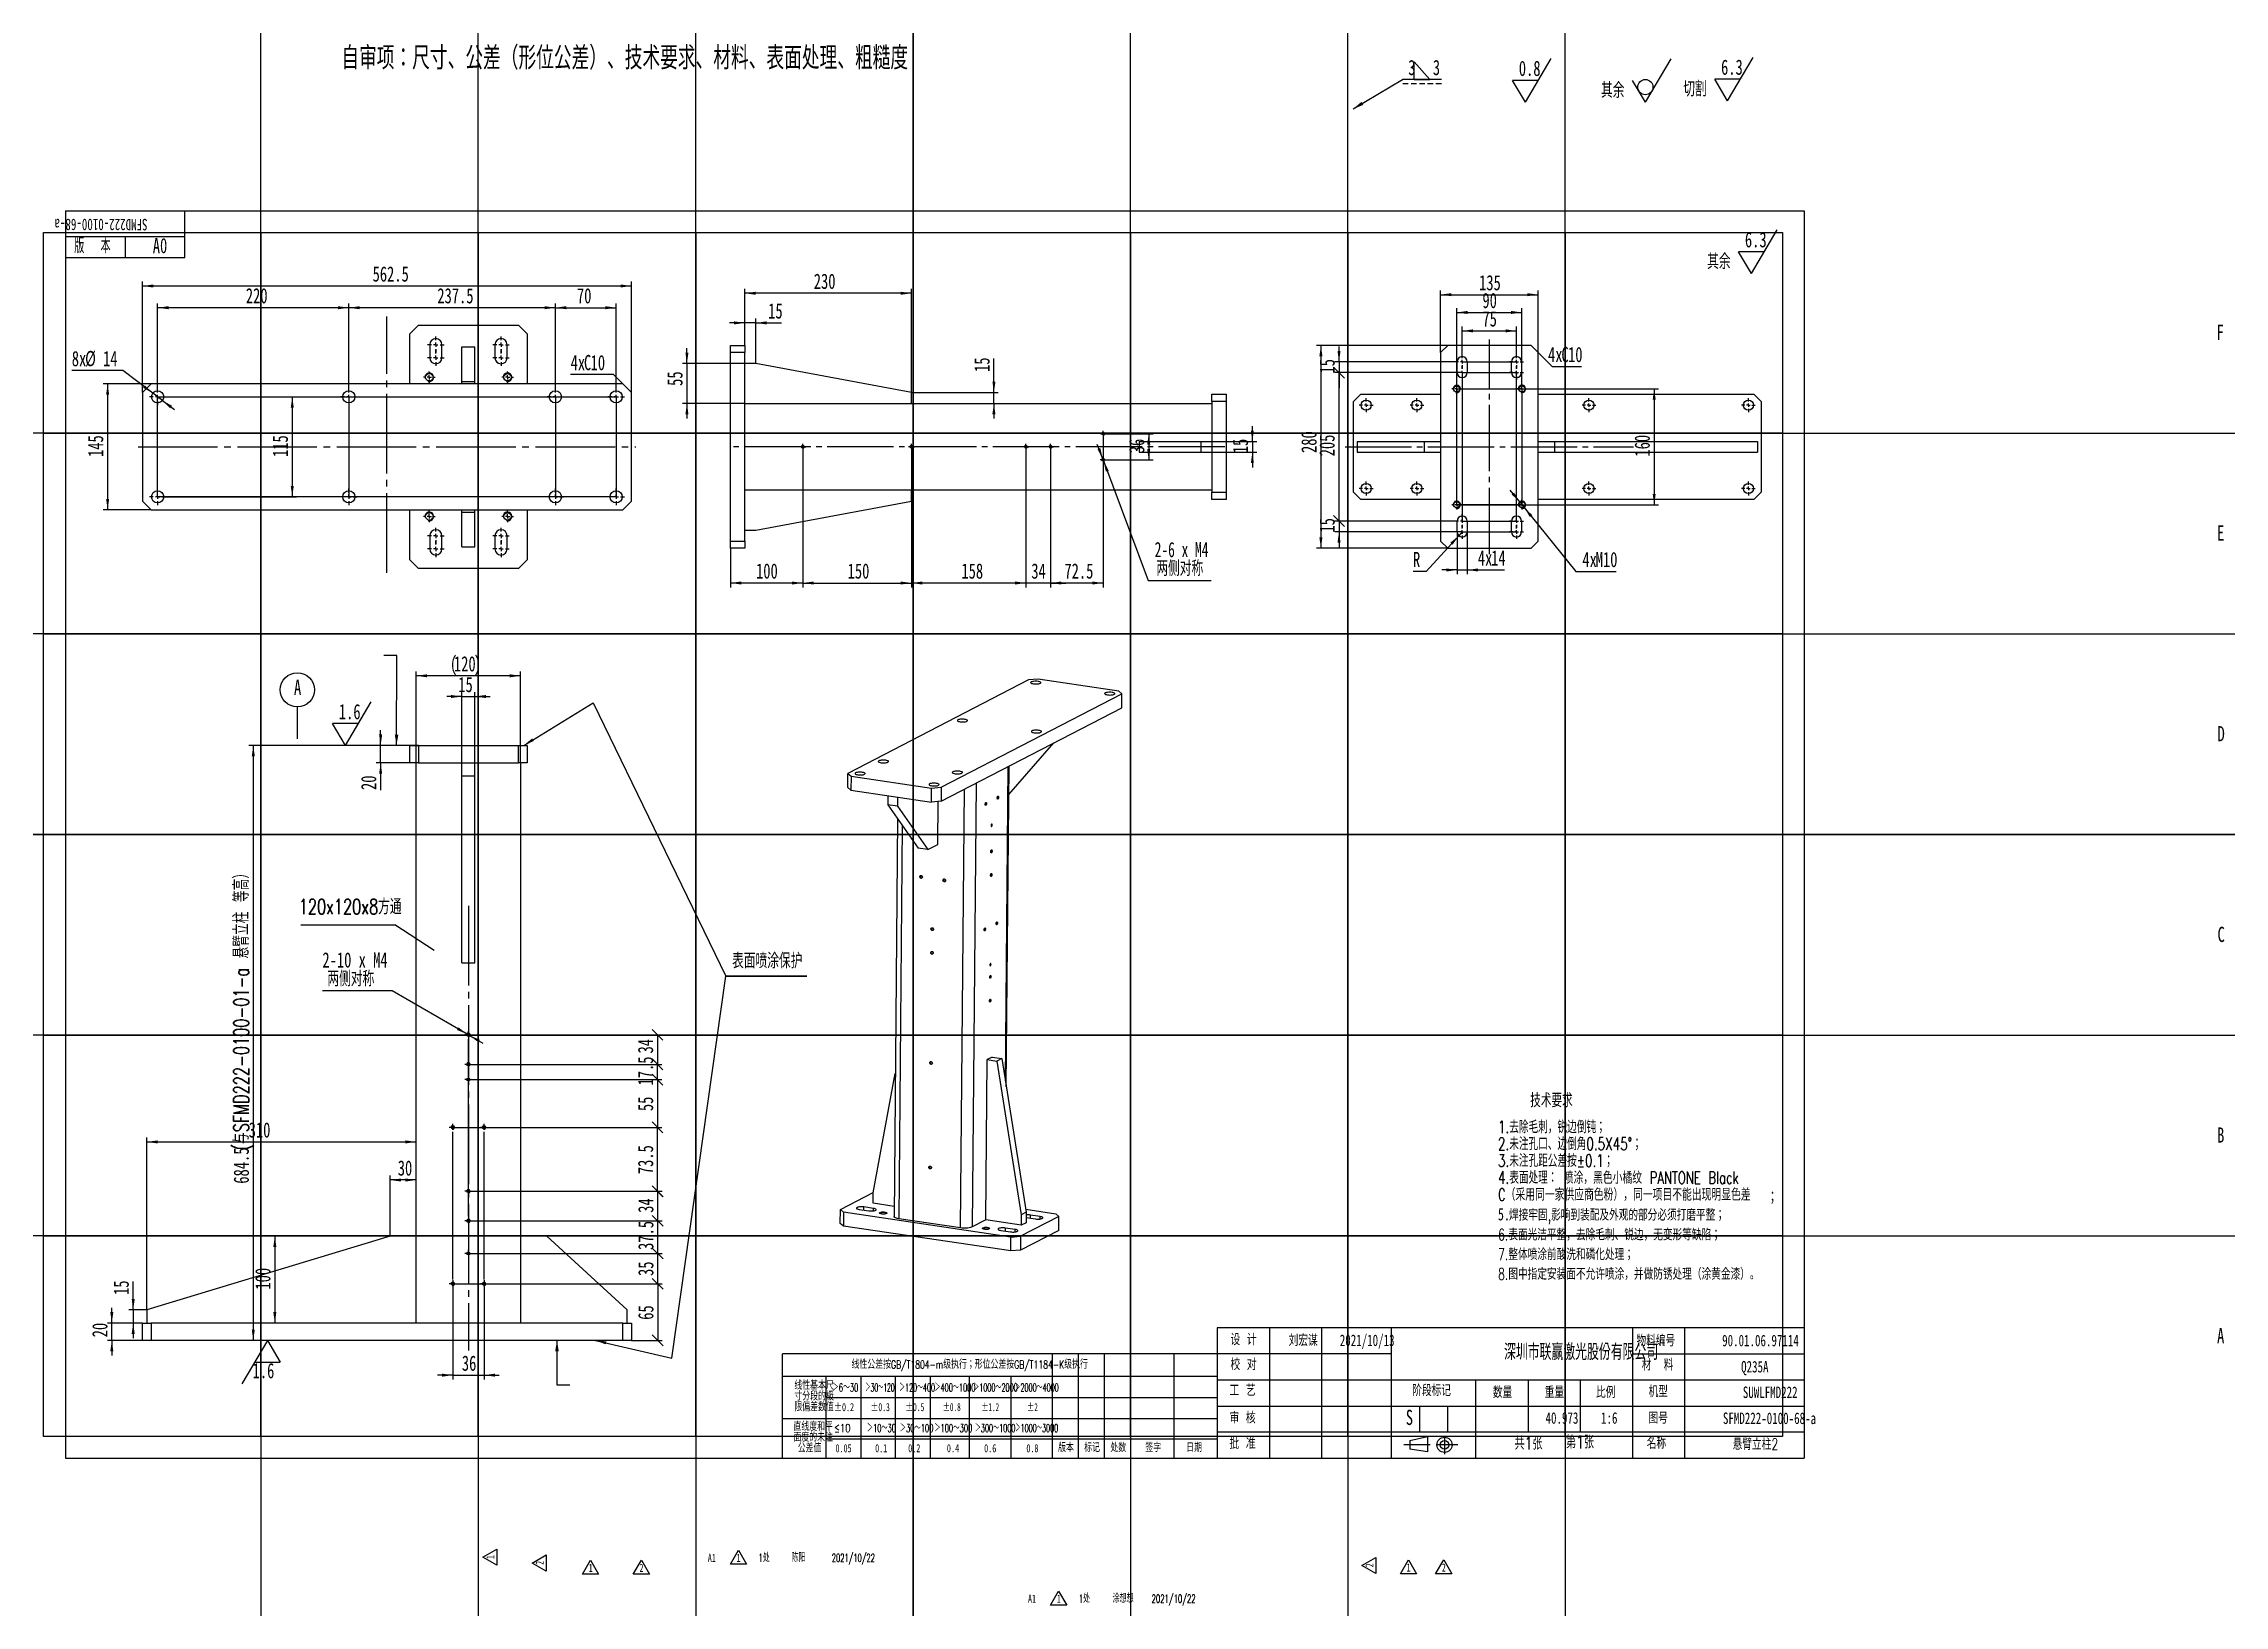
# Model space of a CAD drawing. Extents: x -990 to 1410, y -990 to 1287.
# Drawn here: x 10 to 512, y -29 to 330 of the extents above; entities that cross this region are included whole.
import ezdxf

# ---------------------------------------------------------------- set-up
doc = ezdxf.new("R2010")
doc.units = 0
for name, pattern in [('SLD-CENTER', [19.05, 15.24, -1.27, 1.27, -1.27]), ('SLD-DASHED', [1.905, 1.27, -0.635]), ('SLD-SOLID', [0])]:
    doc.linetypes.add(name, pattern=pattern)
doc.layers.get('0').update_dxf_attribs({"linetype": 'CONTINUOUS'})
for name, color, linetype in [('FORMAT', 7, 'SLD-SOLID'), ('标注层', 7, 'SLD-SOLID'), ('轮廓实线层', 7, 'SLD-SOLID')]:
    doc.layers.add(name, color=color, linetype=linetype)
doc.styles.add('SLDTEXTSTYLE0', font='TXT', dxfattribs={"width": 0.7})
doc.styles.add('SLDTEXTSTYLE1', font='TXT', dxfattribs={"width": 0.625, "bigfont": 'bigfont'})
doc.styles.add('SLDTEXTSTYLE10', font='TXT', dxfattribs={"width": 0.529686, "bigfont": 'bigfont'})
doc.styles.add('SLDTEXTSTYLE11', font='TXT', dxfattribs={"width": 0.535647, "bigfont": 'bigfont'})
doc.styles.add('SLDTEXTSTYLE12', font='TXT', dxfattribs={"width": 0.544704, "bigfont": 'bigfont'})
doc.styles.add('SLDTEXTSTYLE13', font='TXT', dxfattribs={"width": 0.532689, "bigfont": 'bigfont'})
doc.styles.add('SLDTEXTSTYLE14', font='TXT', dxfattribs={"width": 0.575959, "bigfont": 'bigfont'})
doc.styles.add('SLDTEXTSTYLE15', font='TXT', dxfattribs={"width": 0.569875, "bigfont": 'bigfont'})
doc.styles.add('SLDTEXTSTYLE16', font='TXT', dxfattribs={"width": 0.760285, "bigfont": 'bigfont'})
doc.styles.add('SLDTEXTSTYLE17', font='TXT', dxfattribs={"width": 0.521764, "bigfont": 'bigfont'})
doc.styles.add('SLDTEXTSTYLE18', font='TXT', dxfattribs={"width": 0.453032, "bigfont": 'bigfont'})
doc.styles.add('SLDTEXTSTYLE19', font='TXT', dxfattribs={"width": 0.608642, "bigfont": 'bigfont'})
doc.styles.add('SLDTEXTSTYLE2', font='TXT', dxfattribs={"width": 0.7, "bigfont": 'bigfont'})
doc.styles.add('SLDTEXTSTYLE20', font='TXT', dxfattribs={"width": 0.6, "bigfont": 'bigfont'})
doc.styles.add('SLDTEXTSTYLE21', font='TXT', dxfattribs={"width": 0.669571, "bigfont": 'bigfont'})
doc.styles.add('SLDTEXTSTYLE22', font='TXT', dxfattribs={"width": 0.526357, "bigfont": 'bigfont'})
doc.styles.add('SLDTEXTSTYLE23', font='TXT', dxfattribs={"width": 0.477246, "bigfont": 'bigfont'})
doc.styles.add('SLDTEXTSTYLE24', font='TXT', dxfattribs={"width": 0.612, "bigfont": 'bigfont'})
doc.styles.add('SLDTEXTSTYLE25', font='TXT', dxfattribs={"width": 0.65})
doc.styles.add('SLDTEXTSTYLE3', font='TXT', dxfattribs={"width": 0.633333, "bigfont": 'bigfont'})
doc.styles.add('SLDTEXTSTYLE4', font='TXT', dxfattribs={"width": 0.541697})
doc.styles.add('SLDTEXTSTYLE5', font='TXT', dxfattribs={"width": 0.644567})
doc.styles.add('SLDTEXTSTYLE6', font='TXT', dxfattribs={"width": 0.655578})
doc.styles.add('SLDTEXTSTYLE7', font='TXT', dxfattribs={"width": 0.551358})
doc.styles.add('SLDTEXTSTYLE8', font='TXT', dxfattribs={"width": 0.573894})
doc.styles.add('SLDTEXTSTYLE9', font='TXT', dxfattribs={"width": 0.582539})
doc.dimstyles.new('SLDDIMSTYLE0', dxfattribs={"dimtxt": 0.18, "dimasz": 2.5, "dimexe": 0, "dimexo": 0.0625, "dimgap": 0, "dimtad": 0, "dimtih": 1, "dimtoh": 1, "dimdec": 0, "dimrnd": 1e-09, "dimzin": 0, "dimtxsty": 'STANDARD', "dimsah": 1, "dimcen": 0.09, "dimazin": 3, "dimtfac": 2.5, "dimtdec": 0, "dimtofl": 0, "dimtmove": 0, "dimatfit": 3, "dimtolj": 1, "dimtzin": 0})
doc.dimstyles.new('SLDDIMSTYLE1', dxfattribs={"dimtxt": 3.5, "dimasz": 2.5, "dimexe": 0, "dimexo": 0.0625, "dimgap": 0.875, "dimtad": 1, "dimdec": 1, "dimlfac": 5, "dimrnd": 1e-09, "dimzin": 12, "dimtxsty": 'SLDTEXTSTYLE0', "dimsah": 1, "dimcen": 0.09, "dimazin": 3, "dimtfac": 1, "dimtdec": 1, "dimtofl": 0, "dimtmove": 0, "dimatfit": 3, "dimtolj": 1, "dimtzin": 12})
doc.dimstyles.new('SLDDIMSTYLE12', dxfattribs={"dimtxt": 3.5, "dimasz": 2.5, "dimexe": 0, "dimexo": 0.0625, "dimgap": 0.875, "dimtad": 1, "dimdec": 1, "dimlfac": 6, "dimrnd": 1e-09, "dimzin": 12, "dimtxsty": 'SLDTEXTSTYLE0', "dimblk1": 'OBLIQUE', "dimblk2": 'OBLIQUE', "dimsah": 1, "dimcen": 0.09, "dimazin": 3, "dimtfac": 1, "dimtdec": 1, "dimtofl": 0, "dimtmove": 0, "dimatfit": 3, "dimtolj": 1, "dimtzin": 12})
doc.dimstyles.new('SLDDIMSTYLE13', dxfattribs={"dimtxt": 3.5, "dimasz": 2.5, "dimexe": 0, "dimexo": 0.0625, "dimgap": 0.875, "dimtad": 1, "dimdec": 1, "dimlfac": 6, "dimrnd": 1e-09, "dimzin": 12, "dimtxsty": 'SLDTEXTSTYLE0', "dimblk2": 'OBLIQUE', "dimsah": 1, "dimcen": 0.09, "dimazin": 3, "dimtfac": 1, "dimtdec": 1, "dimtmove": 0, "dimatfit": 3, "dimtolj": 1, "dimtzin": 12})
doc.dimstyles.new('SLDDIMSTYLE14', dxfattribs={"dimtxt": 3.5, "dimasz": 2.5, "dimexe": 0, "dimexo": 0.0625, "dimgap": 0.875, "dimtad": 1, "dimdec": 1, "dimlfac": 6, "dimrnd": 1e-09, "dimzin": 12, "dimtxsty": 'SLDTEXTSTYLE0', "dimblk1": 'OBLIQUE', "dimsah": 1, "dimcen": 0.09, "dimazin": 3, "dimtfac": 1, "dimtdec": 1, "dimtmove": 0, "dimatfit": 3, "dimtolj": 1, "dimtzin": 12})
doc.dimstyles.new('SLDDIMSTYLE15', dxfattribs={"dimtxt": 3.5, "dimasz": 2.5, "dimexe": 0, "dimexo": 0.0625, "dimgap": 0.875, "dimtad": 0, "dimtih": 1, "dimtoh": 1, "dimdec": 1, "dimlfac": 6, "dimrnd": 1e-09, "dimzin": 12, "dimtxsty": 'SLDTEXTSTYLE0', "dimsah": 1, "dimcen": 0, "dimazin": 3, "dimtfac": 1, "dimtdec": 1, "dimtofl": 0, "dimtmove": 0, "dimatfit": 3, "dimtolj": 1, "dimtzin": 12})
doc.dimstyles.new('SLDDIMSTYLE16', dxfattribs={"dimtxt": 3.5, "dimasz": 2.5, "dimexe": 0, "dimexo": 0.0625, "dimgap": 0.875, "dimtad": 0, "dimtih": 1, "dimtoh": 1, "dimdec": 1, "dimlfac": 6, "dimrnd": 1e-09, "dimzin": 12, "dimtxsty": 'SLDTEXTSTYLE0', "dimsah": 1, "dimcen": 0, "dimazin": 3, "dimtfac": 1, "dimtdec": 1, "dimtmove": 0, "dimatfit": 3, "dimtolj": 1, "dimtzin": 12})
doc.dimstyles.new('SLDDIMSTYLE2', dxfattribs={"dimtxt": 3.5, "dimasz": 2.5, "dimexe": 0, "dimexo": 0.0625, "dimgap": 0.875, "dimtad": 0, "dimtih": 1, "dimtoh": 1, "dimdec": 1, "dimlfac": 5, "dimrnd": 1e-09, "dimzin": 12, "dimtxsty": 'SLDTEXTSTYLE0', "dimsah": 1, "dimcen": 0, "dimazin": 3, "dimtfac": 1, "dimtdec": 1, "dimtmove": 0, "dimatfit": 3, "dimtolj": 1, "dimtzin": 12})
doc.dimstyles.new('SLDDIMSTYLE3', dxfattribs={"dimtxt": 3.5, "dimasz": 2.5, "dimexe": 0, "dimexo": 0.0625, "dimgap": 0.875, "dimtad": 1, "dimdec": 1, "dimlfac": 6, "dimrnd": 1e-09, "dimzin": 12, "dimtxsty": 'SLDTEXTSTYLE0', "dimsah": 1, "dimcen": 0.09, "dimazin": 3, "dimtfac": 1, "dimtdec": 1, "dimtofl": 0, "dimtmove": 0, "dimatfit": 3, "dimtolj": 1, "dimtzin": 12})
doc.dimstyles.new('SLDDIMSTYLE4', dxfattribs={"dimtxt": 3.5, "dimasz": 2.5, "dimexe": 0, "dimexo": 0.0625, "dimgap": 0.875, "dimtad": 1, "dimdec": 1, "dimlfac": 6, "dimrnd": 1e-09, "dimzin": 12, "dimtxsty": 'SLDTEXTSTYLE0', "dimsah": 1, "dimcen": 0.09, "dimazin": 3, "dimtfac": 1, "dimtdec": 1, "dimtmove": 0, "dimatfit": 3, "dimtolj": 1, "dimtzin": 12})
doc.dimstyles.new('SLDDIMSTYLE5', dxfattribs={"dimtxt": 3.5, "dimasz": 2.5, "dimexe": 0, "dimexo": 0.0625, "dimgap": 0.875, "dimtad": 0, "dimtih": 1, "dimtoh": 1, "dimdec": 6, "dimlfac": 6, "dimrnd": 1e-09, "dimzin": 12, "dimtxsty": 'SLDTEXTSTYLE0', "dimsah": 1, "dimcen": 0, "dimazin": 3, "dimtfac": 1, "dimtdec": 1, "dimtmove": 0, "dimatfit": 3, "dimtolj": 1, "dimtzin": 12})
doc.dimstyles.new('SLDDIMSTYLE6', dxfattribs={"dimtxt": 3.5, "dimasz": 2.5, "dimexe": 0, "dimexo": 0.0625, "dimgap": 0.875, "dimtad": 1, "dimdec": 1, "dimlfac": 5, "dimrnd": 1e-09, "dimzin": 12, "dimtxsty": 'SLDTEXTSTYLE0', "dimsah": 1, "dimcen": 0.09, "dimazin": 3, "dimtfac": 1, "dimtdec": 1, "dimtmove": 0, "dimatfit": 3, "dimtolj": 1, "dimtzin": 12})
doc.dimstyles.new('SLDDIMSTYLE7', dxfattribs={"dimtxt": 3.5, "dimasz": 2.5, "dimexe": 0, "dimexo": 0.0625, "dimgap": 0.875, "dimtad": 1, "dimdec": 1, "dimlfac": 5, "dimrnd": 1e-09, "dimzin": 12, "dimtxsty": 'SLDTEXTSTYLE0', "dimblk1": 'OBLIQUE', "dimblk2": 'OBLIQUE', "dimsah": 1, "dimcen": 0.09, "dimazin": 3, "dimtfac": 1, "dimtdec": 1, "dimtofl": 0, "dimtmove": 0, "dimatfit": 3, "dimtolj": 1, "dimtzin": 12})
doc.dimstyles.new('SLDDIMSTYLE8', dxfattribs={"dimtxt": 3.5, "dimasz": 2.5, "dimexe": 0, "dimexo": 0.0625, "dimgap": 0.875, "dimtad": 0, "dimtih": 1, "dimtoh": 1, "dimdec": 6, "dimlfac": 5, "dimrnd": 1e-09, "dimzin": 12, "dimtxsty": 'SLDTEXTSTYLE0', "dimsah": 1, "dimcen": 0, "dimazin": 3, "dimtfac": 1, "dimtdec": 1, "dimtmove": 0, "dimatfit": 3, "dimtolj": 1, "dimtzin": 12})
doc.dimstyles.new('SLDDIMSTYLE9', dxfattribs={"dimtxt": 0.18, "dimasz": 0.7, "dimexe": 0, "dimexo": 0.0625, "dimgap": 0, "dimtad": 0, "dimtih": 1, "dimtoh": 1, "dimdec": 0, "dimrnd": 1e-09, "dimzin": 0, "dimtxsty": 'STANDARD', "dimblk1": 'DOT', "dimblk2": 'DOT', "dimsah": 1, "dimcen": 0.09, "dimazin": 3, "dimtfac": 0.7, "dimtdec": 0, "dimtofl": 0, "dimtmove": 0, "dimatfit": 3, "dimtolj": 1, "dimtzin": 0})

msp = doc.modelspace()

# ---------------------------------------------------------------- texts
at = {"color": 7, "linetype": 'CONTINUOUS', "char_height": 3.5, "attachment_point": 2, "style": 'SLDTEXTSTYLE0'}
for s, insert in [('F', (510.72430554, 265.76840395)), ('E', (510.81788194, 219.60173728)), ('D', (510.92968752, 173.43507062)), ('C', (510.92725694, 127.26840395)), ('B', (510.82031252, 81.10173728)), ('A', (510.82031252, 34.93507062))]:
    msp.add_mtext(s, dxfattribs=dict(at, insert=insert))
at = {"layer": 'FORMAT'}
for s, insert, char_height, attachment_point, style in [('\\M+18EA9审项\\M+18146\\M+18EDA\\M+190A1\\M+18141\\M+18CF6\\M+18DB7\\M+18169\\M+18C60\\M+188CA\\M+18CF6\\M+18DB7\\M+1816A\\M+18141\\M+18B5A术\\M+19776\\M+18B81\\M+18141\\M+18DDE\\M+197BF\\M+18141\\M+1955C\\M+196CA处\\M+1979D\\M+18141\\M+19165糙\\M+19378', (143.67797407, 329.7880548), 5.29166666667, 2, 'SLDTEXTSTYLE2'), ('设 计', (283.01907218, 33.6499079), 2.645833333, 1, 'SLDTEXTSTYLE3'), ('2021/10/13', (314.47361836, 33.45743123), 2.645833333, 2, 'SLDTEXTSTYLE0'), ('\\M+1905B圳\\M+18E73联赢\\M+18C83\\M+18CF5\\M+18CD2份\\M+1974C\\M+18CC0\\M+18CF6\\M+18E69', (363.68840459, 31.29281555), 3.7041666667, 2, 'SLDTEXTSTYLE21'), ('\\M+195A8\\M+197BF编\\M+18D86', (376.43648452, 33.40432839), 2.6458333333, 1, 'SLDTEXTSTYLE2'), ('线\\M+190AB\\M+18CF6\\M+18DB7\\M+188C2GB/T1804-m级执\\M+18D73\\M+18147\\M+18C60\\M+188CA\\M+18CF6\\M+18DB7\\M+188C2GB/T1184-K级执\\M+18D73', (223.04535177, 27.46787374), 1.85208333333, 2, 'SLDTEXTSTYLE2'), ('\\M+18D5A 对', (283.01907218, 27.91367191), 2.645833333, 1, 'SLDTEXTSTYLE3'), ('\\M+18DDE  \\M+197BF', (377.65707242, 27.82556399), 2.6458333333, 1, 'SLDTEXTSTYLE20'), ('Q235A', (403.64733815, 27.38281882), 2.645833333, 2, 'SLDTEXTSTYLE0'), ('\\M+181846\\M+1816030', (191.35341107, 22.18518873), 1.8520833333, 1, 'SLDTEXTSTYLE19'), ('\\M+1818430\\M+18160120', (199.04574975, 22.18518873), 1.8520833333, 1, 'SLDTEXTSTYLE18'), ('\\M+18184120\\M+18160400', (206.81825118, 22.18518873), 1.8520833333, 1, 'SLDTEXTSTYLE17'), ('\\M+18184400\\M+181601000', (214.95376424, 22.18518873), 1.8520833333, 1, 'SLDTEXTSTYLE11'), ('\\M+181841000\\M+181602000', (223.85384372, 22.18518873), 1.8520833333, 1, 'SLDTEXTSTYLE10'), ('\\M+181842000\\M+181604000', (233.35588133, 22.18518873), 1.8520833333, 1, 'SLDTEXTSTYLE22'), ('\\M+18D48 艺', (282.79726094, 21.97595578), 2.645833333, 1, 'SLDTEXTSTYLE3'), ('阶\\M+19269标记', (324.8555551, 21.93010421), 2.6458333333, 1, 'SLDTEXTSTYLE2'), ('\\M+19094\\M+197CA', (343.39830592, 21.51006193), 2.6458333333, 1, 'SLDTEXTSTYLE2'), ('\\M+18F64\\M+197CA', (355.30999567, 21.51006193), 2.6458333333, 1, 'SLDTEXTSTYLE2'), ('\\M+194E4\\M+197E1', (367.13165645, 21.51006193), 2.6458333333, 1, 'SLDTEXTSTYLE2'), ('\\M+18AF7\\M+18C5E', (379.20359196, 21.69237997), 2.6458333333, 1, 'SLDTEXTSTYLE2'), ('SUWLFMD222', (407.18858994, 21.50035891), 2.645833333, 2, 'SLDTEXTSTYLE0'), ('±0.2', (191.80957216, 17.6918603), 1.852083333, 1, 'SLDTEXTSTYLE0'), ('±0.3', (200.26817581, 17.6918603), 1.852083333, 1, 'SLDTEXTSTYLE9'), ('±0.5', (208.26245574, 17.6918603), 1.852083333, 1, 'SLDTEXTSTYLE8'), ('±0.8', (216.81403612, 17.6918603), 1.852083333, 1, 'SLDTEXTSTYLE7'), ('±1.2', (225.72136131, 17.6918603), 1.852083333, 1, 'SLDTEXTSTYLE4'), ('±2', (236.26090823, 17.6918603), 1.852083333, 1, 'SLDTEXTSTYLE4'), ('审 \\M+18A6A', (282.79236125, 15.64808095), 2.645833333, 1, 'SLDTEXTSTYLE3'), ('S', (324.18797171, 16.14555265), 3.5, 2, 'SLDTEXTSTYLE0'), ('40.973', (359.28327014, 15.58695072), 2.645833333, 2, 'SLDTEXTSTYLE0'), ('1:6', (370.16248089, 15.58695072), 2.645833333, 2, 'SLDTEXTSTYLE0'), ('图\\M+18D86', (379.20359196, 15.58695072), 2.645833333, 1, 'SLDTEXTSTYLE2'), ('SFMD222-0100-68-a', (407.01996562, 15.51780592), 2.6458333333, 2, 'SLDTEXTSTYLE0'), ('≤10', (191.8798486, 12.85516387), 1.852083333, 1, 'SLDTEXTSTYLE16'), ('\\M+1818410\\M+1816030', (199.40010387, 12.85516387), 1.8520833333, 1, 'SLDTEXTSTYLE12'), ('\\M+1818430\\M+18160100', (206.93881792, 12.85516387), 1.8520833333, 1, 'SLDTEXTSTYLE15'), ('\\M+18184100\\M+18160300', (214.8450488, 12.85516387), 1.8520833333, 1, 'SLDTEXTSTYLE14'), ('\\M+18184300\\M+181601000', (224.2208301, 12.85516387), 1.8520833333, 1, 'SLDTEXTSTYLE13'), ('\\M+181841000\\M+181603000', (233.51108788, 12.85516387), 1.8520833333, 1, 'SLDTEXTSTYLE23'), ('\\M+194E1 \\M+18F79', (282.79236125, 9.77707305), 2.6458333333, 1, 'SLDTEXTSTYLE3'), ('\\M+18BA41张', (348.38454757, 9.97443385), 3, 1, 'SLDTEXTSTYLE2'), ('\\M+191E61张', (360.23038506, 10.22000567), 3, 1, 'SLDTEXTSTYLE2'), ('\\M+196BC\\M+18FCC', (378.79384686, 9.80593794), 2.6458333333, 1, 'SLDTEXTSTYLE2'), ('0.05', (192.17823969, 8.22840148), 1.852083333, 1, 'SLDTEXTSTYLE0'), ('0.1', (201.29030473, 8.22840148), 1.852083333, 1, 'SLDTEXTSTYLE0'), ('0.2', (208.90383781, 8.22840148), 1.852083333, 1, 'SLDTEXTSTYLE0'), ('0.4', (217.78466494, 8.22840148), 1.852083333, 1, 'SLDTEXTSTYLE6'), ('0.6', (226.36273046, 8.22840148), 1.852083333, 1, 'SLDTEXTSTYLE5'), ('0.8', (236.06884029, 8.22840148), 1.852083333, 1, 'SLDTEXTSTYLE5'), ('\\M+194C5\\M+1967B', (243.36728562, 8.31543416), 1.8520833333, 1, 'SLDTEXTSTYLE2'), ('标记', (249.38783488, 8.31543416), 1.852083333, 1, 'SLDTEXTSTYLE2'), ('处\\M+19094', (255.40419819, 8.31543416), 1.852083333, 1, 'SLDTEXTSTYLE2'), ('签\\M+18E9A', (263.43869594, 8.31543416), 1.852083333, 1, 'SLDTEXTSTYLE2'), ('\\M+193FA\\M+18AFA', (272.84796888, 8.31543416), 1.8520833333, 1, 'SLDTEXTSTYLE2'), ('悬\\M+1E45D\\M+197A7\\M+1928C2', (403.79434331, 9.56036613), 2.6458333333, 2, 'SLDTEXTSTYLE2')]:
    msp.add_mtext(s, dxfattribs=dict(at, insert=insert, char_height=char_height, attachment_point=attachment_point, style=style))
at = {"layer": 'FORMAT', "insert": (23.20738596, 287.46773781), "char_height": 2.6458333333, "attachment_point": 2, "rotation": 180, "style": 'SLDTEXTSTYLE0'}
msp.add_mtext('SFMD222-0100-68-a', dxfattribs=at)
at = {"layer": '标注层'}
for s, insert, char_height, attachment_point, style in [('\\M+194C5  \\M+1967B', (17.05266877, 285.71756133), 3.5, 1, 'SLDTEXTSTYLE20'), ('A0', (36.77864351, 285.71756162), 3.5, 2, 'SLDTEXTSTYLE0'), ('刘\\M+18D47谋', (299.7589325, 33.45743123), 2.645833333, 2, 'SLDTEXTSTYLE2'), ('90.01.06.97114', (404.9537186, 33.40432816), 2.6458333333, 2, 'SLDTEXTSTYLE0')]:
    msp.add_mtext(s, dxfattribs=dict(at, insert=insert, char_height=char_height, attachment_point=attachment_point, style=style))

# ---------------------------------------------------------------- blocks, each defined once
blk = doc.blocks.new('SW_NOTE_0')
at = {"layer": 'FORMAT', "color": 0}
for p, q in [((5.19, 0), (7.04, 3.22)), ((8.9, 0), (5.19, 0)), ((7.04, 3.22), (8.9, 0))]:
    blk.add_line(p, q, dxfattribs=at)
at = {"layer": 'FORMAT', "color": 0, "attachment_point": 1}
for s, insert, char_height, style in [('A1', (0, 2.39), 1.852, 'SLDTEXTSTYLE0'), ('1', (6.61, 2.39), 1.85, 'SLDTEXTSTYLE0'), ('1处     涂\\M+1917A\\M+1917A    2021/10/22', (11.68, 2.39), 1.8521, 'SLDTEXTSTYLE1')]:
    blk.add_mtext(s, dxfattribs=dict(at, insert=insert, char_height=char_height, style=style))
blk = doc.blocks.new('SW_NOTE_1')
at = {"layer": 'FORMAT', "color": 0}
for p, q in [((-1.43, 0), (0.43, 3.22)), ((2.29, 0), (-1.43, 0)), ((0.43, 3.22), (2.29, 0))]:
    blk.add_line(p, q, dxfattribs=at)
at = {"layer": 'FORMAT', "color": 0, "insert": (0, 2.39), "char_height": 1.85, "attachment_point": 1, "style": 'SLDTEXTSTYLE0'}
blk.add_mtext('2', dxfattribs=at)
blk = doc.blocks.new('SW_NOTE_2')
at = {"layer": 'FORMAT', "color": 0}
for p, q in [((-1.43, 0), (0.43, 3.22)), ((2.29, 0), (-1.43, 0)), ((0.43, 3.22), (2.29, 0))]:
    blk.add_line(p, q, dxfattribs=at)
at = {"layer": 'FORMAT', "color": 0, "insert": (0, 2.39), "char_height": 1.85, "attachment_point": 1, "style": 'SLDTEXTSTYLE0'}
blk.add_mtext('1', dxfattribs=at)
blk = doc.blocks.new('SW_NOTE_3')
at = {"layer": 'FORMAT', "color": 0}
for p, q in [((-3.22, 0.43), (0, 2.29)), ((0, -1.43), (-3.22, 0.43)), ((0, 2.29), (0, -1.43))]:
    blk.add_line(p, q, dxfattribs=at)
at = {"layer": 'FORMAT', "color": 0, "insert": (-2.39, 0), "char_height": 1.85, "attachment_point": 1, "rotation": 90, "style": 'SLDTEXTSTYLE0'}
blk.add_mtext('2', dxfattribs=at)
blk = doc.blocks.new('SW_NOTE_4')
at = {"layer": 'FORMAT', "color": 0, "attachment_point": 1}
for s, insert, char_height, style in [('\\M+18B5A术\\M+19776\\M+18B81', (0, 4.09), 3.175, 'SLDTEXTSTYLE2'), ('1.\\M+18B8E\\M+18F9C\\M+196D1\\M+18E68\\M+18143锐边\\M+1937C钝\\M+18147', (-7.41, -2.17), 2.88, 'SLDTEXTSTYLE2'), ('2.\\M+196A2\\M+1928D\\M+18D45\\M+18CFB\\M+18141边\\M+1937C\\M+18A700.5X45\\M+1818B\\M+18147', (-7.41, -6.05), 2.88, 'SLDTEXTSTYLE2'), ('3.\\M+196A2\\M+1928D\\M+18D45\\M+18B97\\M+18CF6\\M+18DB7\\M+188C2\\M+1817D0.1\\M+18147', (-7.41, -9.93), 2.88, 'SLDTEXTSTYLE2'), ('4.\\M+1955C\\M+196CA处\\M+1979D\\M+18146', (-7.41, -13.81), 2.88, 'SLDTEXTSTYLE2'), ('喷涂\\M+18143\\M+1FC4B\\M+19046\\M+18FAC\\M+18B6B纹 PANTONE Black', (7.71, -13.89), 2.8, 'SLDTEXTSTYLE2'), ('C\\M+18169\\M+18DD1\\M+19770\\M+193AF\\M+188EA\\M+189C6\\M+18B9F应\\M+18FA4\\M+19046\\M+195B2\\M+1816A\\M+18143\\M+193AF\\M+188EA项\\M+196DA\\M+19573\\M+1945C\\M+18F6F现\\M+196BE显\\M+19046\\M+18DB7', (-7.41, -17.77), 2.8, 'SLDTEXTSTYLE2'), (';', (55.06, -17.69), 2.88, 'SLDTEXTSTYLE0'), ('5.', (-7.41, -22.23), 2.88, 'SLDTEXTSTYLE0'), ('焊\\M+190DA\\M+19853\\M+18CC5,\\M+18965响\\M+1939E\\M+19195\\M+1947A\\M+18B79\\M+18A4F观\\M+19349\\M+19594\\M+195AA\\M+1954B须\\M+191C5\\M+19681\\M+195BD\\M+190AE\\M+18147', (-4.88, -22.52), 2.64583, 'SLDTEXTSTYLE2'), ('6.\\M+1955C\\M+196CA\\M+18CF5洁\\M+195BD\\M+190AE\\M+18143\\M+18B8E\\M+18F9C\\M+196D1\\M+18E68\\M+18141锐边\\M+18143\\M+19DD9变\\M+18C60\\M+19399\\M+1E39E\\M+1E89C\\M+18147', (-7.41, -27.06), 2.64583, 'SLDTEXTSTYLE2'), ('7.\\M+190AE\\M+191CC喷涂\\M+1914F\\M+18E5F\\M+190F4\\M+19861磷\\M+189BB处\\M+1979D\\M+18147', (-7.41, -31.59), 2.6458, 'SLDTEXTSTYLE2'), ('8.图\\M+19286\\M+18E77\\M+192E8\\M+188C0\\M+19195\\M+196CA\\M+19573\\M+188F2许喷涂\\M+18143\\M+19BF3\\M+198F4\\M+19668锈处\\M+1979D\\M+18169涂\\M+189A9\\M+18BE0\\M+18EBD\\M+1816A\\M+18142', (-7.41, -36.11), 2.64583, 'SLDTEXTSTYLE2')]:
    blk.add_mtext(s, dxfattribs=dict(at, insert=insert, char_height=char_height, style=style))
blk = doc.blocks.new('SW_NOTE_5')
at = {"layer": 'FORMAT', "color": 0, "char_height": 1.8521, "attachment_point": 2, "style": 'SLDTEXTSTYLE2'}
for s, insert in [('\\M+196CA\\M+19378\\M+19349\\M+196A2\\M+1928D', (6.37, -0.08)), ('\\M+192BC线\\M+19378\\M+19861\\M+195BD', (6.37, 2.39)), ('\\M+18CF6\\M+18DB7值', (5.55, -2.55))]:
    blk.add_mtext(s, dxfattribs=dict(at, insert=insert))
blk = doc.blocks.new('SW_NOTE_6')
at = {"layer": 'FORMAT', "color": 0, "char_height": 1.8521, "attachment_point": 2, "style": 'SLDTEXTSTYLE2'}
for s, insert in [('线\\M+190AB\\M+18AEE\\M+1967B\\M+18EDA', (6.37, 2.39)), ('\\M+190A1\\M+195AA\\M+19269\\M+19349极', (6.37, -0.08)), ('\\M+18CC0\\M+195CE\\M+18DB7\\M+19094值', (6.37, -2.55))]:
    blk.add_mtext(s, dxfattribs=dict(at, insert=insert))
blk = doc.blocks.new('SW_NOTE_7')
at = {"layer": 'FORMAT', "color": 0}
for p, q in [((-3.22, 0.43), (0, 2.29)), ((0, -1.43), (-3.22, 0.43)), ((0, 2.29), (0, -1.43))]:
    blk.add_line(p, q, dxfattribs=at)
at = {"layer": 'FORMAT', "color": 0, "insert": (-2.39, 0), "char_height": 1.85, "attachment_point": 1, "rotation": 90, "style": 'SLDTEXTSTYLE0'}
blk.add_mtext('2', dxfattribs=at)
blk = doc.blocks.new('SW_NOTE_8')
at = {"layer": 'FORMAT', "color": 0}
for p, q in [((-1.43, 0), (0.43, 3.22)), ((2.29, 0), (-1.43, 0)), ((0.43, 3.22), (2.29, 0))]:
    blk.add_line(p, q, dxfattribs=at)
at = {"layer": 'FORMAT', "color": 0, "insert": (0, 2.39), "char_height": 1.85, "attachment_point": 1, "style": 'SLDTEXTSTYLE0'}
blk.add_mtext('1', dxfattribs=at)
blk = doc.blocks.new('SW_NOTE_9')
at = {"layer": 'FORMAT', "color": 0}
for p, q in [((-1.43, 0), (0.43, 3.22)), ((2.29, 0), (-1.43, 0)), ((0.43, 3.22), (2.29, 0))]:
    blk.add_line(p, q, dxfattribs=at)
at = {"layer": 'FORMAT', "color": 0, "insert": (0, 2.39), "char_height": 1.85, "attachment_point": 1, "style": 'SLDTEXTSTYLE0'}
blk.add_mtext('2', dxfattribs=at)
blk = doc.blocks.new('SW_NOTE_10')
at = {"layer": 'FORMAT', "color": 0}
for p, q in [((-3.22, 0.43), (0, 2.29)), ((0, -1.43), (-3.22, 0.43)), ((0, 2.29), (0, -1.43))]:
    blk.add_line(p, q, dxfattribs=at)
at = {"layer": 'FORMAT', "color": 0, "insert": (-2.39, 0), "char_height": 1.85, "attachment_point": 1, "rotation": 90, "style": 'SLDTEXTSTYLE0'}
blk.add_mtext('1', dxfattribs=at)
blk = doc.blocks.new('SW_NOTE_11')
at = {"layer": 'FORMAT', "color": 0}
for p, q in [((5.19, 0), (7.04, 3.22)), ((8.9, 0), (5.19, 0)), ((7.04, 3.22), (8.9, 0))]:
    blk.add_line(p, q, dxfattribs=at)
at = {"layer": 'FORMAT', "color": 0, "attachment_point": 1}
for s, insert, char_height, style in [('A1', (0, 2.39), 1.852, 'SLDTEXTSTYLE0'), ('1', (6.61, 2.39), 1.85, 'SLDTEXTSTYLE0'), ('1处     陈阳      2021/10/22', (11.68, 2.39), 1.8521, 'SLDTEXTSTYLE24')]:
    blk.add_mtext(s, dxfattribs=dict(at, insert=insert, char_height=char_height, style=style))
blk = doc.blocks.new('SW_SFSYMBOL_0')
at = {"layer": 'FORMAT', "color": 0}
for q in [(16.1, 10), (7.25, 5)]:
    blk.add_line((10.2, 0), q, dxfattribs=at)
blk.add_circle((10.2, 3.5), 1.75, dxfattribs=at)
at = {"layer": 'FORMAT', "color": 0, "insert": (0, 4.51), "char_height": 3.5, "attachment_point": 1, "style": 'SLDTEXTSTYLE2'}
blk.add_mtext('\\M+191B4\\M+1975D', dxfattribs=at)
blk = doc.blocks.new('SW_SFSYMBOL_1')
at = {"layer": 'FORMAT', "color": 0}
for p, q in [((1.51, -5), (7.41, 5)), ((1.51, -5), (-1.44, 0)), ((4.46, 0), (-1.44, 0))]:
    blk.add_line(p, q, dxfattribs=at)
at = {"layer": 'FORMAT', "color": 0, "char_height": 3.5, "attachment_point": 1}
for s, insert, style in [('6.3', (0, 4.51), 'SLDTEXTSTYLE0'), ('\\M+190D8\\M+18A84', (-8.69, -0.49), 'SLDTEXTSTYLE2')]:
    blk.add_mtext(s, dxfattribs=dict(at, insert=insert, style=style))
blk = doc.blocks.new('SW_SFSYMBOL_2')
at = {"layer": 'FORMAT', "color": 0}
for p, q in [((1.51, -5), (7.41, 5)), ((1.51, -5), (-1.44, 0)), ((4.46, 0), (-1.44, 0))]:
    blk.add_line(p, q, dxfattribs=at)
at = {"layer": 'FORMAT', "color": 0, "insert": (0, 4.51), "char_height": 3.5, "attachment_point": 1, "style": 'SLDTEXTSTYLE0'}
blk.add_mtext('0.8', dxfattribs=at)
blk = doc.blocks.new('SW_SFSYMBOL_3')
at = {"layer": 'FORMAT', "color": 0}
for p, q in [((1.51, -5), (7.41, 5)), ((1.51, -5), (-1.44, 0)), ((4.46, 0), (-1.44, 0))]:
    blk.add_line(p, q, dxfattribs=at)
at = {"layer": 'FORMAT', "color": 0, "char_height": 3.5, "attachment_point": 1}
for s, insert, style in [('6.3', (0, 4.51), 'SLDTEXTSTYLE0'), ('\\M+191B4\\M+1975D', (-8.69, -0.49), 'SLDTEXTSTYLE2')]:
    blk.add_mtext(s, dxfattribs=dict(at, insert=insert, style=style))
blk = doc.blocks.new('SW_SYMBOL_WELD_FILL')
at = {"layer": 'FORMAT', "color": 0}
for p, q in [((100, 0), (100, 900)), ((100, 900), (900, 0)), ((100, 0), (900, 0))]:
    blk.add_line(p, q, dxfattribs=at)
blk = doc.blocks.new('SW_WELDSYMBOL_0')
at = {"layer": 'FORMAT', "color": 0}
blk.add_line((8.95, 0), (0, 0), dxfattribs=at)
at = {"layer": 'FORMAT', "color": 0, "linetype": 'SLD-DASHED'}
blk.add_line((8.95, -1), (0, -1), dxfattribs=at)
at = {"layer": 'FORMAT', "color": 0, "xscale": 0.004511737089201878, "yscale": 0.004511737089201878, "zscale": 0.004511737089201878}
blk.add_blockref('SW_SYMBOL_WELD_FILL', (2.21, 0), dxfattribs=at)
at = {"layer": 'FORMAT', "color": 0, "char_height": 3.5, "attachment_point": 1, "style": 'SLDTEXTSTYLE0'}
for insert in [(1.31, 4.51), (6.97, 4.51)]:
    blk.add_mtext('3', dxfattribs=dict(at, insert=insert))
blk = doc.blocks.new('_D')
at = {"layer": '标注层'}
for p, q in [((80.23, 251.08), (80.23, 270.68)), ((127.73, 269.68), (80.23, 269.68)), ((127.73, 251.08), (127.73, 270.68))]:
    blk.add_line(p, q, dxfattribs=at)
for points in [[(80.23, 269.68), (82.73, 269.33), (82.73, 270.03)], [(127.73, 269.68), (125.23, 270.03), (125.23, 269.33)]]:
    blk.add_solid(points, dxfattribs=at)
at = {"layer": '标注层', "insert": (100.57, 274.19), "char_height": 3.5, "attachment_point": 1, "style": 'SLDTEXTSTYLE0'}
blk.add_mtext('237.5', dxfattribs=at)
blk = doc.blocks.new('_D_1')
at = {"layer": '标注层'}
for p, q in [((36.23, 251.08), (36.23, 270.68)), ((80.23, 269.68), (36.23, 269.68)), ((80.23, 251.08), (80.23, 270.68))]:
    blk.add_line(p, q, dxfattribs=at)
for points in [[(36.23, 269.68), (38.73, 269.33), (38.73, 270.03)], [(80.23, 269.68), (77.73, 270.03), (77.73, 269.33)]]:
    blk.add_solid(points, dxfattribs=at)
at = {"layer": '标注层', "insert": (56.52, 274.19), "char_height": 3.5, "attachment_point": 1, "style": 'SLDTEXTSTYLE0'}
blk.add_mtext('220', dxfattribs=at)
blk = doc.blocks.new('_D_2')
at = {"layer": '标注层'}
for p, q in [((127.73, 251.08), (127.73, 270.68)), ((127.73, 269.68), (141.73, 269.68)), ((141.73, 251.08), (141.73, 270.68))]:
    blk.add_line(p, q, dxfattribs=at)
for points in [[(127.73, 269.68), (130.23, 269.33), (130.23, 270.03)], [(141.73, 269.68), (139.23, 270.03), (139.23, 269.33)]]:
    blk.add_solid(points, dxfattribs=at)
at = {"layer": '标注层', "insert": (132.69, 274.19), "char_height": 3.5, "attachment_point": 1, "style": 'SLDTEXTSTYLE0'}
blk.add_mtext('70', dxfattribs=at)
blk = doc.blocks.new('_D_3')
at = {"layer": '标注层'}
for p, q in [((32.73, 250.18), (32.73, 275.68)), ((32.73, 274.68), (145.23, 274.68)), ((145.23, 250.18), (145.23, 275.68))]:
    blk.add_line(p, q, dxfattribs=at)
for points in [[(32.73, 274.68), (35.23, 274.33), (35.23, 275.03)], [(145.23, 274.68), (142.73, 275.03), (142.73, 274.33)]]:
    blk.add_solid(points, dxfattribs=at)
at = {"layer": '标注层', "insert": (85.68, 279.19), "char_height": 3.5, "attachment_point": 1, "style": 'SLDTEXTSTYLE0'}
blk.add_mtext('562.5', dxfattribs=at)
blk = doc.blocks.new('_D_4')
at = {"layer": '标注层'}
for p, q in [((38.13, 249.18), (68.2, 249.18)), ((67.2, 249.18), (67.2, 226.18)), ((38.13, 226.18), (68.2, 226.18))]:
    blk.add_line(p, q, dxfattribs=at)
for points in [[(67.2, 249.18), (66.85, 246.68), (67.55, 246.68)], [(67.2, 226.18), (67.55, 228.68), (66.85, 228.68)]]:
    blk.add_solid(points, dxfattribs=at)
at = {"layer": '标注层', "insert": (62.69, 235.34), "char_height": 3.5, "attachment_point": 1, "rotation": 90, "style": 'SLDTEXTSTYLE0'}
blk.add_mtext('115', dxfattribs=at)
blk = doc.blocks.new('_D_5')
at = {"layer": '标注层'}
for p, q in [((34.73, 252.18), (23.73, 252.18)), ((24.73, 252.18), (24.73, 223.18)), ((34.73, 223.18), (23.73, 223.18))]:
    blk.add_line(p, q, dxfattribs=at)
for points in [[(24.73, 252.18), (24.38, 249.68), (25.08, 249.68)], [(24.73, 223.18), (25.08, 225.68), (24.38, 225.68)]]:
    blk.add_solid(points, dxfattribs=at)
at = {"layer": '标注层', "insert": (20.21, 235.34), "char_height": 3.5, "attachment_point": 1, "rotation": 90, "style": 'SLDTEXTSTYLE0'}
blk.add_mtext('145', dxfattribs=at)
blk = doc.blocks.new('_D_6')
at = {"layer": '标注层'}
for p, q in [((28.23, 255.21), (16.48, 255.21)), ((35.11, 250.02), (28.23, 255.21)), ((37.34, 248.34), (35.11, 250.02)), ((37.34, 248.34), (40.14, 246.23))]:
    blk.add_line(p, q, dxfattribs=at)
for points in [[(35.11, 250.02), (33.32, 251.81), (32.9, 251.25)], [(37.34, 248.34), (39.13, 246.55), (39.55, 247.11)]]:
    blk.add_solid(points, dxfattribs=at)
at = {"layer": '标注层', "char_height": 3.5, "attachment_point": 1, "style": 'SLDTEXTSTYLE0'}
for s, insert in [('8x', (16.48, 259.72)), ('%%c', (19.55, 259.74)), ('14', (23.66, 259.72))]:
    blk.add_mtext(s, dxfattribs=dict(at, insert=insert))
blk = doc.blocks.new('SW_CHAMFER_DIMENSION_0')
at = {"layer": '标注层', "color": 0}
for p, q in [((9.87, 0), (0, 0)), ((11.99, -2.12), (9.87, 0))]:
    blk.add_line(p, q, dxfattribs=at)
at = {"layer": '标注层', "color": 0, "char_height": 3.5, "attachment_point": 1, "style": 'SLDTEXTSTYLE0'}
for s, insert in [('4x', (0, 4.51)), ('C', (3.07, 4.51)), ('10', (4.6, 4.51))]:
    blk.add_mtext(s, dxfattribs=dict(at, insert=insert))
blk = doc.blocks.new('SW_CENTERMARKSYMBOL_0')
at = {"layer": '标注层', "color": 0}
for p, q in [((-1, 0), (-1.9, 0)), ((0, 0), (-0.5, 0)), ((0, 1), (0, 1.9)), ((0, 0), (0, 0.5)), ((0, 0), (0, -0.5)), ((0, 0), (0.5, 0)), ((1, 0), (1.9, 0)), ((0, -1), (0, -1.9))]:
    blk.add_line(p, q, dxfattribs=at)
blk = doc.blocks.new('SW_CENTERMARKSYMBOL_1')
at = {"layer": '标注层', "color": 0}
for p, q in [((-1, 0), (-1.9, 0)), ((0, 0), (-0.5, 0)), ((0, 1), (0, 1.9)), ((0, 0), (0, 0.5)), ((0, 0), (0, -0.5)), ((0, 0), (0.5, 0)), ((1, 0), (1.9, 0)), ((0, -1), (0, -1.9))]:
    blk.add_line(p, q, dxfattribs=at)
blk = doc.blocks.new('SW_CENTERMARKSYMBOL_2')
at = {"layer": '标注层', "color": 0}
for p, q in [((-1, 0), (-1.9, 0)), ((0, 0), (-0.5, 0)), ((0, 1), (0, 1.9)), ((0, 0), (0, 0.5)), ((0, 0), (0, -0.5)), ((0, 0), (0.5, 0)), ((1, 0), (1.9, 0)), ((0, -1), (0, -1.9))]:
    blk.add_line(p, q, dxfattribs=at)
blk = doc.blocks.new('SW_CENTERMARKSYMBOL_3')
at = {"layer": '标注层', "color": 0}
for p, q in [((-1, 0), (-1.9, 0)), ((0, 0), (-0.5, 0)), ((0, 1), (0, 1.9)), ((0, 0), (0, 0.5)), ((0, 0), (0, -0.5)), ((0, 0), (0.5, 0)), ((1, 0), (1.9, 0)), ((0, -1), (0, -1.9))]:
    blk.add_line(p, q, dxfattribs=at)
blk = doc.blocks.new('SW_CENTERMARKSYMBOL_4')
at = {"layer": '标注层', "color": 0}
for p, q in [((-1, 0), (-1.9, 0)), ((0, 0), (-0.5, 0)), ((0, 1), (0, 1.9)), ((0, 0), (0, 0.5)), ((0, 0), (0, -0.5)), ((0, 0), (0.5, 0)), ((1, 0), (1.9, 0)), ((0, -1), (0, -1.9))]:
    blk.add_line(p, q, dxfattribs=at)
blk = doc.blocks.new('SW_CENTERMARKSYMBOL_5')
at = {"layer": '标注层', "color": 0}
for p, q in [((-1, 0), (-1.9, 0)), ((0, 0), (-0.5, 0)), ((0, 1), (0, 1.9)), ((0, 0), (0, 0.5)), ((0, 0), (0, -0.5)), ((0, 0), (0.5, 0)), ((1, 0), (1.9, 0)), ((0, -1), (0, -1.9))]:
    blk.add_line(p, q, dxfattribs=at)
blk = doc.blocks.new('SW_CENTERMARKSYMBOL_6')
at = {"layer": '标注层', "color": 0}
for p, q in [((-1, 0), (-1.9, 0)), ((0, 0), (-0.5, 0)), ((0, 1), (0, 1.9)), ((0, 0), (0, 0.5)), ((0, 0), (0, -0.5)), ((0, 0), (0.5, 0)), ((1, 0), (1.9, 0)), ((0, -1), (0, -1.9))]:
    blk.add_line(p, q, dxfattribs=at)
blk = doc.blocks.new('SW_CENTERMARKSYMBOL_7')
at = {"layer": '标注层', "color": 0}
for p, q in [((-1, 0), (-1.9, 0)), ((0, 0), (-0.5, 0)), ((0, 1), (0, 1.9)), ((0, 0), (0, 0.5)), ((0, 0), (0, -0.5)), ((0, 0), (0.5, 0)), ((1, 0), (1.9, 0)), ((0, -1), (0, -1.9))]:
    blk.add_line(p, q, dxfattribs=at)
blk = doc.blocks.new('SW_CENTERMARKSYMBOL_8')
at = {"layer": '标注层', "color": 0}
for p, q in [((-1, 3), (-1.9, 3)), ((-1, 0), (-1.9, 0)), ((0, 3), (-0.5, 3)), ((0, 0), (-0.5, 0)), ((0, 4), (0, 4.9)), ((0, 3), (0, 3.5)), ((0, 3), (0, 2.5)), ((0, 3), (0.5, 3)), ((0, 2), (0, 1.1)), ((0, 1), (0, 1.9)), ((0, 0), (0, 0.5)), ((0, 0), (0, -0.5)), ((0, 0), (0.5, 0)), ((1, 3), (1.9, 3)), ((1, 0), (1.9, 0)), ((0, -1), (0, -1.9))]:
    blk.add_line(p, q, dxfattribs=at)
blk = doc.blocks.new('SW_CENTERMARKSYMBOL_9')
at = {"layer": '标注层', "color": 0}
for p, q in [((-1, 0), (-1.9, 0)), ((0, 0), (-0.5, 0)), ((0, 1), (0, 1.9)), ((0, 0), (0, 0.5)), ((0, 0), (0, -0.5)), ((0, 0), (0.5, 0)), ((1, 0), (1.9, 0)), ((-1, -3), (-1.9, -3)), ((0, -3), (-0.5, -3)), ((0, -1), (0, -1.9)), ((0, -2), (0, -1.1)), ((0, -3), (0, -2.5)), ((0, -3), (0, -3.5)), ((0, -3), (0.5, -3)), ((0, -4), (0, -4.9)), ((1, -3), (1.9, -3))]:
    blk.add_line(p, q, dxfattribs=at)
blk = doc.blocks.new('SW_CENTERMARKSYMBOL_10')
at = {"layer": '标注层', "color": 0}
for p, q in [((-1, 0), (-1.9, 0)), ((0, 0), (-0.5, 0)), ((0, 1), (0, 1.9)), ((0, 0), (0, 0.5)), ((0, 0), (0, -0.5)), ((0, 0), (0.5, 0)), ((1, 0), (1.9, 0)), ((-1, -3), (-1.9, -3)), ((0, -3), (-0.5, -3)), ((0, -1), (0, -1.9)), ((0, -2), (0, -1.1)), ((0, -3), (0, -2.5)), ((0, -3), (0, -3.5)), ((0, -3), (0.5, -3)), ((0, -4), (0, -4.9)), ((1, -3), (1.9, -3))]:
    blk.add_line(p, q, dxfattribs=at)
blk = doc.blocks.new('SW_CENTERMARKSYMBOL_11')
at = {"layer": '标注层', "color": 0}
for p, q in [((-1, 3), (-1.9, 3)), ((-1, 0), (-1.9, 0)), ((0, 3), (-0.5, 3)), ((0, 0), (-0.5, 0)), ((0, 4), (0, 4.9)), ((0, 3), (0, 3.5)), ((0, 3), (0, 2.5)), ((0, 3), (0.5, 3)), ((0, 2), (0, 1.1)), ((0, 1), (0, 1.9)), ((0, 0), (0, 0.5)), ((0, 0), (0, -0.5)), ((0, 0), (0.5, 0)), ((1, 3), (1.9, 3)), ((1, 0), (1.9, 0)), ((0, -1), (0, -1.9))]:
    blk.add_line(p, q, dxfattribs=at)
blk = doc.blocks.new('SW_CENTERMARKSYMBOL_12')
at = {"layer": '标注层', "color": 0}
for p, q in [((-1, 0), (-1.35, 0)), ((0, 0), (-0.5, 0)), ((0, 1), (0, 1.35)), ((0, 0), (0, 0.5)), ((0, 0), (0, -0.5)), ((0, 0), (0.5, 0)), ((1, 0), (1.35, 0)), ((0, -1), (0, -1.35))]:
    blk.add_line(p, q, dxfattribs=at)
blk = doc.blocks.new('SW_CENTERMARKSYMBOL_13')
at = {"layer": '标注层', "color": 0}
for p, q in [((-1, 0), (-1.35, 0)), ((0, 0), (-0.5, 0)), ((0, 1), (0, 1.35)), ((0, 0), (0, 0.5)), ((0, 0), (0, -0.5)), ((0, 0), (0.5, 0)), ((1, 0), (1.35, 0)), ((0, -1), (0, -1.35))]:
    blk.add_line(p, q, dxfattribs=at)
blk = doc.blocks.new('SW_CENTERMARKSYMBOL_14')
at = {"layer": '标注层', "color": 0}
for p, q in [((-1, 0), (-1.35, 0)), ((0, 0), (-0.5, 0)), ((0, 1), (0, 1.35)), ((0, 0), (0, 0.5)), ((0, 0), (0, -0.5)), ((0, 0), (0.5, 0)), ((1, 0), (1.35, 0)), ((0, -1), (0, -1.35))]:
    blk.add_line(p, q, dxfattribs=at)
blk = doc.blocks.new('SW_CENTERMARKSYMBOL_15')
at = {"layer": '标注层', "color": 0}
for p, q in [((-1, 0), (-1.35, 0)), ((0, 0), (-0.5, 0)), ((0, 1), (0, 1.35)), ((0, 0), (0, 0.5)), ((0, 0), (0, -0.5)), ((0, 0), (0.5, 0)), ((1, 0), (1.35, 0)), ((0, -1), (0, -1.35))]:
    blk.add_line(p, q, dxfattribs=at)
blk = doc.blocks.new('_D_7')
at = {"layer": '标注层'}
for p, q in [((171.32, 261.01), (171.32, 274.01)), ((209.65, 273.01), (171.32, 273.01)), ((209.65, 250.18), (209.65, 274.01))]:
    blk.add_line(p, q, dxfattribs=at)
for points in [[(171.32, 273.01), (173.82, 272.66), (173.82, 273.36)], [(209.65, 273.01), (207.15, 273.36), (207.15, 272.66)]]:
    blk.add_solid(points, dxfattribs=at)
at = {"layer": '标注层', "insert": (187.17, 277.52), "char_height": 3.5, "attachment_point": 1, "style": 'SLDTEXTSTYLE0'}
blk.add_mtext('230', dxfattribs=at)
blk = doc.blocks.new('_D_8')
at = {"layer": '标注层'}
for p, q in [((171.32, 256.85), (156.99, 256.85)), ((157.99, 256.85), (157.99, 260.35)), ((157.99, 256.85), (157.99, 247.68)), ((171.32, 247.68), (156.99, 247.68)), ((157.99, 247.68), (157.99, 244.18))]:
    blk.add_line(p, q, dxfattribs=at)
for points in [[(157.99, 256.85), (158.34, 259.35), (157.64, 259.35)], [(157.99, 247.68), (157.64, 245.18), (158.34, 245.18)]]:
    blk.add_solid(points, dxfattribs=at)
at = {"layer": '标注层', "insert": (153.47, 251.7), "char_height": 3.5, "attachment_point": 1, "rotation": 90, "style": 'SLDTEXTSTYLE0'}
blk.add_mtext('55', dxfattribs=at)
blk = doc.blocks.new('_D_9')
at = {"layer": '标注层'}
for p, q in [((171.32, 266.19), (167.82, 266.19)), ((171.32, 261.01), (171.32, 267.19)), ((173.82, 266.19), (171.32, 266.19)), ((173.82, 256.85), (173.82, 267.19)), ((173.82, 266.19), (179.75, 266.19))]:
    blk.add_line(p, q, dxfattribs=at)
for points in [[(171.32, 266.19), (168.82, 266.54), (168.82, 265.84)], [(173.82, 266.19), (176.32, 265.84), (176.32, 266.54)]]:
    blk.add_solid(points, dxfattribs=at)
at = {"layer": '标注层', "insert": (176.68, 270.7), "char_height": 3.5, "attachment_point": 1, "style": 'SLDTEXTSTYLE0'}
blk.add_mtext('15', dxfattribs=at)
blk = doc.blocks.new('_D_10')
at = {"layer": '标注层'}
for p, q in [((228.61, 250.18), (228.61, 257.97)), ((209.65, 250.18), (229.61, 250.18)), ((228.61, 247.68), (228.61, 250.18)), ((228.61, 247.68), (228.61, 244.18))]:
    blk.add_line(p, q, dxfattribs=at)
for points in [[(228.61, 250.18), (228.96, 252.68), (228.26, 252.68)], [(228.61, 247.68), (228.26, 245.18), (228.96, 245.18)]]:
    blk.add_solid(points, dxfattribs=at)
at = {"layer": '标注层', "insert": (224.1, 254.9), "char_height": 3.5, "attachment_point": 1, "rotation": 90, "style": 'SLDTEXTSTYLE0'}
blk.add_mtext('15', dxfattribs=at)
blk = doc.blocks.new('_D_11')
at = {"layer": '标注层'}
for p, q in [((288.06, 238.93), (288.06, 242.43)), ((276.23, 238.93), (289.06, 238.93)), ((276.23, 236.43), (289.06, 236.43)), ((288.06, 238.93), (288.06, 236.43)), ((288.06, 236.43), (288.06, 232.93))]:
    blk.add_line(p, q, dxfattribs=at)
for points in [[(288.06, 238.93), (288.41, 241.43), (287.71, 241.43)], [(288.06, 236.43), (287.71, 233.93), (288.41, 233.93)]]:
    blk.add_solid(points, dxfattribs=at)
at = {"layer": '标注层', "insert": (283.55, 236.2), "char_height": 3.5, "attachment_point": 1, "rotation": 90, "style": 'SLDTEXTSTYLE0'}
blk.add_mtext('15', dxfattribs=at)
blk = doc.blocks.new('_D_12')
at = {"layer": '标注层'}
for p, q in [((184.65, 236.99), (184.65, 205.35)), ((209.65, 236.99), (209.65, 205.35)), ((184.65, 206.35), (209.65, 206.35))]:
    blk.add_line(p, q, dxfattribs=at)
for points in [[(184.65, 206.35), (187.15, 206), (187.15, 206.7)], [(209.65, 206.35), (207.15, 206.7), (207.15, 206)]]:
    blk.add_solid(points, dxfattribs=at)
at = {"layer": '标注层', "insert": (194.96, 210.86), "char_height": 3.5, "attachment_point": 1, "style": 'SLDTEXTSTYLE0'}
blk.add_mtext('150', dxfattribs=at)
blk = doc.blocks.new('_D_13')
at = {"layer": '标注层'}
for p, q in [((209.65, 236.99), (209.65, 205.35)), ((235.98, 236.99), (235.98, 205.35)), ((235.98, 206.35), (209.65, 206.35))]:
    blk.add_line(p, q, dxfattribs=at)
for points in [[(209.65, 206.35), (212.15, 206), (212.15, 206.7)], [(235.98, 206.35), (233.48, 206.7), (233.48, 206)]]:
    blk.add_solid(points, dxfattribs=at)
at = {"layer": '标注层', "insert": (221.13, 210.86), "char_height": 3.5, "attachment_point": 1, "style": 'SLDTEXTSTYLE0'}
blk.add_mtext('158', dxfattribs=at)
blk = doc.blocks.new('_D_14')
at = {"layer": '标注层'}
for p, q in [((235.98, 236.99), (235.98, 205.35)), ((241.64, 236.99), (241.64, 205.35)), ((235.98, 206.35), (232.48, 206.35)), ((241.64, 206.35), (235.98, 206.35)), ((241.64, 206.35), (245.14, 206.35))]:
    blk.add_line(p, q, dxfattribs=at)
for points in [[(235.98, 206.35), (233.48, 206.7), (233.48, 206)], [(241.64, 206.35), (244.14, 206), (244.14, 206.7)]]:
    blk.add_solid(points, dxfattribs=at)
at = {"layer": '标注层', "insert": (237.21, 210.86), "char_height": 3.5, "attachment_point": 1, "style": 'SLDTEXTSTYLE0'}
blk.add_mtext('34', dxfattribs=at)
blk = doc.blocks.new('_D_15')
at = {"layer": '标注层'}
for p, q in [((241.64, 236.99), (241.64, 205.35)), ((253.73, 239.99), (253.73, 205.35)), ((253.73, 206.35), (241.64, 206.35))]:
    blk.add_line(p, q, dxfattribs=at)
for points in [[(241.64, 206.35), (244.14, 206), (244.14, 206.7)], [(253.73, 206.35), (251.23, 206.7), (251.23, 206)]]:
    blk.add_solid(points, dxfattribs=at)
at = {"layer": '标注层', "insert": (244.83, 210.86), "char_height": 3.5, "attachment_point": 1, "style": 'SLDTEXTSTYLE0'}
blk.add_mtext('72.5', dxfattribs=at)
blk = doc.blocks.new('_D_16')
at = {"layer": '标注层'}
for p, q in [((254.42, 240.68), (265.22, 240.68)), ((264.22, 240.68), (264.22, 234.68)), ((254.42, 234.68), (265.22, 234.68))]:
    blk.add_line(p, q, dxfattribs=at)
for points in [[(264.22, 240.68), (263.87, 238.18), (264.57, 238.18)], [(264.22, 234.68), (264.57, 237.18), (263.87, 237.18)]]:
    blk.add_solid(points, dxfattribs=at)
at = {"layer": '标注层', "insert": (259.71, 236.2), "char_height": 3.5, "attachment_point": 1, "rotation": 90, "style": 'SLDTEXTSTYLE0'}
blk.add_mtext('36', dxfattribs=at)
blk = doc.blocks.new('_D_17')
at = {"layer": '标注层'}
for p, q in [((184.65, 236.99), (184.65, 205.35)), ((167.99, 214.35), (167.99, 205.35)), ((184.65, 206.35), (167.99, 206.35))]:
    blk.add_line(p, q, dxfattribs=at)
for points in [[(167.99, 206.35), (170.49, 206), (170.49, 206.7)], [(184.65, 206.35), (182.15, 206.7), (182.15, 206)]]:
    blk.add_solid(points, dxfattribs=at)
at = {"layer": '标注层', "insert": (173.89, 210.86), "char_height": 3.5, "attachment_point": 1, "style": 'SLDTEXTSTYLE0'}
blk.add_mtext('100', dxfattribs=at)
blk = doc.blocks.new('_D_18')
at = {"layer": '标注层'}
for p, q in [((253.63, 234.94), (252.4, 238.21)), ((253.63, 234.94), (253.82, 234.42)), ((253.82, 234.42), (264.09, 206.96)), ((264.09, 206.96), (278.58, 206.96))]:
    blk.add_line(p, q, dxfattribs=at)
for points in [[(253.63, 234.94), (253.08, 237.4), (252.43, 237.16)], [(253.82, 234.42), (254.37, 231.96), (255.03, 232.2)]]:
    blk.add_solid(points, dxfattribs=at)
at = {"layer": '标注层', "char_height": 3.5, "attachment_point": 1}
for s, insert, style in [('2-6 x M4', (265.59, 215.8), 'SLDTEXTSTYLE25'), ('两侧对\\M+18FCC', (265.97, 211.47), 'SLDTEXTSTYLE2')]:
    blk.add_mtext(s, dxfattribs=dict(at, insert=insert, style=style))
blk = doc.blocks.new('SW_CENTERMARKSYMBOL_16')
at = {"layer": '标注层', "color": 0}
for p, q in [((-0.42, 0), (-0.69, 0)), ((0, 0), (-0.42, 0)), ((0, 0.42), (0, 0.69)), ((0, 0), (0, 0.42)), ((0, 0), (0, -0.42)), ((0, 0), (0.42, 0)), ((0.42, 0), (0.69, 0)), ((0, -0.42), (0, -0.69))]:
    blk.add_line(p, q, dxfattribs=at)
blk = doc.blocks.new('SW_CENTERMARKSYMBOL_17')
at = {"layer": '标注层', "color": 0}
for p, q in [((-0.42, 0), (-0.69, 0)), ((0, 0), (-0.42, 0)), ((0, 0.42), (0, 0.69)), ((0, 0), (0, 0.42)), ((0, 0), (0, -0.42)), ((0, 0), (0.42, 0)), ((0.42, 0), (0.69, 0)), ((0, -0.42), (0, -0.69))]:
    blk.add_line(p, q, dxfattribs=at)
blk = doc.blocks.new('SW_CENTERMARKSYMBOL_18')
at = {"layer": '标注层', "color": 0}
for p, q in [((-0.42, 0), (-0.69, 0)), ((0, 0), (-0.42, 0)), ((0, 0.42), (0, 0.69)), ((0, 0), (0, 0.42)), ((0, 0), (0, -0.42)), ((0, 0), (0.42, 0)), ((0.42, 0), (0.69, 0)), ((0, -0.42), (0, -0.69))]:
    blk.add_line(p, q, dxfattribs=at)
blk = doc.blocks.new('SW_CENTERMARKSYMBOL_19')
at = {"layer": '标注层', "color": 0}
for p, q in [((-0.42, 0), (-0.69, 0)), ((0, 0), (-0.42, 0)), ((0, 0.42), (0, 0.69)), ((0, 0), (0, 0.42)), ((0, 0), (0, -0.42)), ((0, 0), (0.42, 0)), ((0.42, 0), (0.69, 0)), ((0, -0.42), (0, -0.69))]:
    blk.add_line(p, q, dxfattribs=at)
blk = doc.blocks.new('SW_CENTERMARKSYMBOL_20')
at = {"layer": '标注层', "color": 0}
for p, q in [((-0.42, 0), (-0.69, 0)), ((0, 0), (-0.42, 0)), ((0, 0.42), (0, 0.69)), ((0, 0), (0, 0.42)), ((0, 0), (0, -0.42)), ((0, 0), (0.42, 0)), ((0.42, 0), (0.69, 0)), ((0, -0.42), (0, -0.69))]:
    blk.add_line(p, q, dxfattribs=at)
blk = doc.blocks.new('SW_CENTERMARKSYMBOL_21')
at = {"layer": '标注层', "color": 0}
for p, q in [((-0.42, 0), (-0.69, 0)), ((0, 0), (-0.42, 0)), ((0, 0.42), (0, 0.69)), ((0, 0), (0, 0.42)), ((0, 0), (0, -0.42)), ((0, 0), (0.42, 0)), ((0.42, 0), (0.69, 0)), ((0, -0.42), (0, -0.69))]:
    blk.add_line(p, q, dxfattribs=at)
blk = doc.blocks.new('_D_19')
at = {"layer": '标注层'}
for p, q in [((32.73, 36.11), (24.69, 36.11)), ((25.69, 36.11), (25.69, 39.61)), ((25.69, 32.11), (25.69, 36.11)), ((32.73, 32.11), (24.69, 32.11)), ((25.69, 32.11), (25.69, 28.61))]:
    blk.add_line(p, q, dxfattribs=at)
for points in [[(25.69, 36.11), (26.04, 38.61), (25.34, 38.61)], [(25.69, 32.11), (25.34, 29.61), (26.04, 29.61)]]:
    blk.add_solid(points, dxfattribs=at)
at = {"layer": '标注层', "insert": (21.18, 32.82), "char_height": 3.5, "attachment_point": 1, "rotation": 90, "style": 'SLDTEXTSTYLE0'}
blk.add_mtext('20', dxfattribs=at)
blk = doc.blocks.new('_D_20')
at = {"layer": '标注层'}
for p, q in [((87.53, 169), (87.53, 172.5)), ((94.23, 169), (86.53, 169)), ((87.53, 165), (87.53, 169)), ((94.23, 165), (86.53, 165)), ((87.53, 165), (87.53, 158.73))]:
    blk.add_line(p, q, dxfattribs=at)
for points in [[(87.53, 169), (87.88, 171.5), (87.18, 171.5)], [(87.53, 165), (87.18, 162.5), (87.88, 162.5)]]:
    blk.add_solid(points, dxfattribs=at)
at = {"layer": '标注层', "insert": (83.02, 158.73), "char_height": 3.5, "attachment_point": 1, "rotation": 90, "style": 'SLDTEXTSTYLE0'}
blk.add_mtext('20', dxfattribs=at)
blk = doc.blocks.new('_D_21')
at = {"layer": '标注层'}
for p, q in [((94.23, 169), (57.23, 169)), ((58.23, 169), (58.23, 32.11))]:
    blk.add_line(p, q, dxfattribs=at)
for points in [[(58.23, 169), (57.88, 166.5), (58.58, 166.5)], [(58.23, 32.11), (58.58, 34.61), (57.88, 34.61)]]:
    blk.add_solid(points, dxfattribs=at)
at = {"layer": '标注层', "char_height": 3.5, "attachment_point": 1, "rotation": 90}
for s, insert, style in [('(\\M+1975ESFMD222-0100-01-a 悬\\M+1E45D\\M+197A7\\M+1928C \\M+19399\\M+18D82\\M+1816A', (53.71, 75.83), 'SLDTEXTSTYLE2'), ('684.5', (53.71, 68.16), 'SLDTEXTSTYLE0')]:
    blk.add_mtext(s, dxfattribs=dict(at, insert=insert, style=style))
blk = doc.blocks.new('_D_22')
at = {"layer": '标注层'}
for p, q in [((95.73, 165), (95.73, 186)), ((119.73, 165), (119.73, 186)), ((119.73, 185), (95.73, 185))]:
    blk.add_line(p, q, dxfattribs=at)
for points in [[(95.73, 185), (98.23, 184.65), (98.23, 185.35)], [(119.73, 185), (117.23, 185.35), (117.23, 184.65)]]:
    blk.add_solid(points, dxfattribs=at)
at = {"layer": '标注层', "char_height": 3.5, "attachment_point": 1, "style": 'SLDTEXTSTYLE0'}
for s, insert in [('(', (103.48, 189.51)), ('120', (104.39, 189.51)), (')', (109, 189.51))]:
    blk.add_mtext(s, dxfattribs=dict(at, insert=insert))
blk = doc.blocks.new('_D_23')
at = {"layer": '标注层'}
for p, q in [((106.23, 162), (106.23, 181.24)), ((109.23, 162), (109.23, 181.24)), ((106.23, 180.24), (102.73, 180.24)), ((106.23, 180.24), (109.23, 180.24)), ((109.23, 180.24), (112.73, 180.24))]:
    blk.add_line(p, q, dxfattribs=at)
for points in [[(106.23, 180.24), (103.73, 180.59), (103.73, 179.89)], [(109.23, 180.24), (111.73, 179.89), (111.73, 180.59)]]:
    blk.add_solid(points, dxfattribs=at)
at = {"layer": '标注层', "insert": (105.39, 184.75), "char_height": 3.5, "attachment_point": 1, "style": 'SLDTEXTSTYLE0'}
blk.add_mtext('15', dxfattribs=at)
blk = doc.blocks.new('_D_24')
at = {"layer": '标注层'}
for p, q in [((104.13, 45.94), (104.13, 23.11)), ((111.33, 45.94), (111.33, 23.11)), ((104.13, 24.11), (100.63, 24.11)), ((104.13, 24.11), (111.33, 24.11)), ((111.33, 24.11), (114.83, 24.11))]:
    blk.add_line(p, q, dxfattribs=at)
for points in [[(104.13, 24.11), (101.63, 24.46), (101.63, 23.76)], [(111.33, 24.11), (113.83, 23.76), (113.83, 24.46)]]:
    blk.add_solid(points, dxfattribs=at)
at = {"layer": '标注层', "insert": (106.21, 28.62), "char_height": 3.5, "attachment_point": 1, "style": 'SLDTEXTSTYLE0'}
blk.add_mtext('36', dxfattribs=at)
blk = doc.blocks.new('_OBLIQUE')
at = {"color": 0, "linetype": 'BYBLOCK'}
blk.add_line((-0.5, -0.5), (0.5, 0.5), dxfattribs=at)
blk = doc.blocks.new('_D_25')
at = {"layer": '标注层'}
for p, q in [((108.56, 102.41), (152.23, 102.41)), ((151.23, 102.41), (151.23, 95.61)), ((108.56, 95.61), (152.23, 95.61))]:
    blk.add_line(p, q, dxfattribs=at)
at = {"layer": '标注层', "xscale": 2.5, "yscale": 2.5}
for p, rotation in [((151.23, 102.41), 90.0000000000004), ((151.23, 95.61), 270.0000000000004)]:
    blk.add_blockref('_OBLIQUE', p, dxfattribs=dict(at, rotation=rotation))
at = {"layer": '标注层', "insert": (146.71, 98.12), "char_height": 3.5, "attachment_point": 1, "rotation": 90, "style": 'SLDTEXTSTYLE0'}
blk.add_mtext('34', dxfattribs=at)
blk = doc.blocks.new('_D_26')
at = {"layer": '标注层'}
for p, q in [((108.56, 95.61), (152.23, 95.61)), ((151.23, 92.11), (151.23, 95.61)), ((108.56, 92.11), (152.23, 92.11))]:
    blk.add_line(p, q, dxfattribs=at)
at = {"layer": '标注层', "xscale": 2.5, "yscale": 2.5}
for p, rotation in [((151.23, 95.61), 90.0000000000004), ((151.23, 92.11), 270.0000000000004)]:
    blk.add_blockref('_OBLIQUE', p, dxfattribs=dict(at, rotation=rotation))
at = {"layer": '标注层', "insert": (146.71, 90.75), "char_height": 3.5, "attachment_point": 1, "rotation": 90, "style": 'SLDTEXTSTYLE0'}
blk.add_mtext('17.5', dxfattribs=at)
blk = doc.blocks.new('_D_27')
at = {"layer": '标注层'}
for p, q in [((108.56, 92.11), (152.23, 92.11)), ((151.23, 92.11), (151.23, 81.11)), ((104.96, 81.11), (152.23, 81.11))]:
    blk.add_line(p, q, dxfattribs=at)
at = {"layer": '标注层', "xscale": 2.5, "yscale": 2.5}
for p, rotation in [((151.23, 92.11), 90.0000000000004), ((151.23, 81.11), 270.0000000000004)]:
    blk.add_blockref('_OBLIQUE', p, dxfattribs=dict(at, rotation=rotation))
at = {"layer": '标注层', "insert": (146.71, 84.86), "char_height": 3.5, "attachment_point": 1, "rotation": 90, "style": 'SLDTEXTSTYLE0'}
blk.add_mtext('55', dxfattribs=at)
blk = doc.blocks.new('_D_28')
at = {"layer": '标注层'}
for p, q in [((104.96, 81.11), (152.23, 81.11)), ((151.23, 66.41), (151.23, 81.11)), ((108.56, 66.41), (152.23, 66.41))]:
    blk.add_line(p, q, dxfattribs=at)
at = {"layer": '标注层', "xscale": 2.5, "yscale": 2.5}
for p, rotation in [((151.23, 81.11), 90.0000000000004), ((151.23, 66.41), 270.0000000000004)]:
    blk.add_blockref('_OBLIQUE', p, dxfattribs=dict(at, rotation=rotation))
at = {"layer": '标注层', "insert": (146.71, 70.35), "char_height": 3.5, "attachment_point": 1, "rotation": 90, "style": 'SLDTEXTSTYLE0'}
blk.add_mtext('73.5', dxfattribs=at)
blk = doc.blocks.new('_D_29')
at = {"layer": '标注层'}
for p, q in [((108.56, 66.41), (152.28, 66.41)), ((151.28, 59.61), (151.28, 66.41)), ((108.56, 59.61), (152.28, 59.61))]:
    blk.add_line(p, q, dxfattribs=at)
at = {"layer": '标注层', "xscale": 2.5, "yscale": 2.5}
for p, rotation in [((151.28, 66.41), 90.0000000000004), ((151.28, 59.61), 270.0000000000004)]:
    blk.add_blockref('_OBLIQUE', p, dxfattribs=dict(at, rotation=rotation))
at = {"layer": '标注层', "insert": (146.77, 61.46), "char_height": 3.5, "attachment_point": 1, "rotation": 90, "style": 'SLDTEXTSTYLE0'}
blk.add_mtext('34', dxfattribs=at)
blk = doc.blocks.new('_D_30')
at = {"layer": '标注层'}
for p, q in [((108.56, 59.61), (152.28, 59.61)), ((151.28, 52.11), (151.28, 59.61)), ((108.56, 52.11), (152.28, 52.11))]:
    blk.add_line(p, q, dxfattribs=at)
at = {"layer": '标注层', "xscale": 2.5, "yscale": 2.5}
for p, rotation in [((151.28, 59.61), 90.0000000000004), ((151.28, 52.11), 270.0000000000004)]:
    blk.add_blockref('_OBLIQUE', p, dxfattribs=dict(at, rotation=rotation))
at = {"layer": '标注层', "insert": (146.77, 52.92), "char_height": 3.5, "attachment_point": 1, "rotation": 90, "style": 'SLDTEXTSTYLE0'}
blk.add_mtext('37.5', dxfattribs=at)
blk = doc.blocks.new('_D_31')
at = {"layer": '标注层'}
for p, q in [((108.56, 52.11), (152.28, 52.11)), ((151.28, 45.11), (151.28, 52.11)), ((104.96, 45.11), (152.28, 45.11))]:
    blk.add_line(p, q, dxfattribs=at)
at = {"layer": '标注层', "xscale": 2.5, "yscale": 2.5}
for p, rotation in [((151.28, 52.11), 90.0000000000004), ((151.28, 45.11), 270.0000000000004)]:
    blk.add_blockref('_OBLIQUE', p, dxfattribs=dict(at, rotation=rotation))
at = {"layer": '标注层', "insert": (146.77, 46.93), "char_height": 3.5, "attachment_point": 1, "rotation": 90, "style": 'SLDTEXTSTYLE0'}
blk.add_mtext('35', dxfattribs=at)
blk = doc.blocks.new('_D_32')
at = {"layer": '标注层'}
for p, q in [((104.96, 45.11), (152.28, 45.11)), ((151.28, 45.11), (151.28, 32.11)), ((145.23, 32.11), (152.28, 32.11))]:
    blk.add_line(p, q, dxfattribs=at)
at = {"layer": '标注层', "xscale": 2.5, "yscale": 2.5}
for p, rotation in [((151.28, 45.11), 90.0000000000004), ((151.28, 32.11), 270.0000000000004)]:
    blk.add_blockref('_OBLIQUE', p, dxfattribs=dict(at, rotation=rotation))
at = {"layer": '标注层', "insert": (146.77, 36.85), "char_height": 3.5, "attachment_point": 1, "rotation": 90, "style": 'SLDTEXTSTYLE0'}
blk.add_mtext('65', dxfattribs=at)
blk = doc.blocks.new('_D_33')
at = {"layer": '标注层'}
for p, q in [((89.73, 56.11), (89.73, 70.01)), ((95.73, 69.01), (89.73, 69.01))]:
    blk.add_line(p, q, dxfattribs=at)
for points in [[(89.73, 69.01), (92.23, 68.66), (92.23, 69.36)], [(95.73, 69.01), (93.23, 69.36), (93.23, 68.66)]]:
    blk.add_solid(points, dxfattribs=at)
at = {"layer": '标注层', "insert": (91.47, 73.52), "char_height": 3.5, "attachment_point": 1, "style": 'SLDTEXTSTYLE0'}
blk.add_mtext('30', dxfattribs=at)
blk = doc.blocks.new('_D_34')
at = {"layer": '标注层'}
for p, q in [((33.73, 39.11), (33.73, 78.77)), ((33.73, 77.77), (95.73, 77.77))]:
    blk.add_line(p, q, dxfattribs=at)
for points in [[(33.73, 77.77), (36.23, 77.42), (36.23, 78.12)], [(95.73, 77.77), (93.23, 78.12), (93.23, 77.42)]]:
    blk.add_solid(points, dxfattribs=at)
at = {"layer": '标注层', "insert": (57.17, 82.28), "char_height": 3.5, "attachment_point": 1, "style": 'SLDTEXTSTYLE0'}
blk.add_mtext('310', dxfattribs=at)
blk = doc.blocks.new('_D_35')
at = {"layer": '标注层'}
for p, q in [((30.61, 39.11), (30.61, 45.64)), ((33.73, 39.11), (29.61, 39.11)), ((32.73, 36.11), (29.61, 36.11)), ((30.61, 39.11), (30.61, 36.11)), ((30.61, 36.11), (30.61, 32.61))]:
    blk.add_line(p, q, dxfattribs=at)
for points in [[(30.61, 39.11), (30.96, 41.61), (30.26, 41.61)], [(30.61, 36.11), (30.26, 33.61), (30.96, 33.61)]]:
    blk.add_solid(points, dxfattribs=at)
at = {"layer": '标注层', "insert": (26.1, 42.56), "char_height": 3.5, "attachment_point": 1, "rotation": 90, "style": 'SLDTEXTSTYLE0'}
blk.add_mtext('15', dxfattribs=at)
blk = doc.blocks.new('_D_36')
at = {"layer": '标注层'}
for p, q in [((89.73, 56.11), (62.19, 56.11)), ((63.19, 56.11), (63.19, 36.11))]:
    blk.add_line(p, q, dxfattribs=at)
for points in [[(63.19, 56.11), (62.84, 53.61), (63.54, 53.61)], [(63.19, 36.11), (63.54, 38.61), (62.84, 38.61)]]:
    blk.add_solid(points, dxfattribs=at)
at = {"layer": '标注层', "insert": (58.68, 43.8), "char_height": 3.5, "attachment_point": 1, "rotation": 90, "style": 'SLDTEXTSTYLE0'}
blk.add_mtext('100', dxfattribs=at)
blk = doc.blocks.new('_D_37')
at = {"layer": '标注层'}
for p, q in [((90.17, 112.54), (74.14, 112.54)), ((107.44, 102.57), (90.17, 112.54)), ((108.01, 102.24), (107.44, 102.57)), ((108.01, 102.24), (111.04, 100.49))]:
    blk.add_line(p, q, dxfattribs=at)
for points in [[(107.44, 102.57), (105.45, 104.12), (105.1, 103.52)], [(108.01, 102.24), (110, 100.69), (110.35, 101.29)]]:
    blk.add_solid(points, dxfattribs=at)
at = {"layer": '标注层', "char_height": 3.5, "attachment_point": 1}
for s, insert, style in [('2-10 x M4', (74.14, 121.39), 'SLDTEXTSTYLE0'), ('两侧对\\M+18FCC', (75.28, 117.06), 'SLDTEXTSTYLE2')]:
    blk.add_mtext(s, dxfattribs=dict(at, insert=insert, style=style))
blk = doc.blocks.new('SW_NOTE_12')
at = {"layer": '标注层', "color": 0}
blk.add_line((-21.63, 0), (0, 0), dxfattribs=at)
at = {"layer": '标注层', "color": 0, "insert": (-22.08, 5.93), "char_height": 3.5, "attachment_point": 1, "style": 'SLDTEXTSTYLE2'}
blk.add_mtext('120x120x8\\M+195FB\\M+192CA', dxfattribs=at)
blk = doc.blocks.new('_DOT')
at = {"color": 0, "linetype": 'BYBLOCK'}
blk.add_line((-0.5, 0), (-1, 0), dxfattribs=at)
at = {"color": 0, "linetype": 'BYBLOCK', "const_width": 0.5}
blk.add_lwpolyline([(-0.25, 0, 1), (0.25, 0, 1)], format="xyb", close=True, dxfattribs=at)
blk = doc.blocks.new('SW_NOTE_13')
at = {"layer": '标注层', "color": 0}
for p, q in [((-1.43, -0.81), (17.21, -0.81)), ((17.21, -0.81), (-1.43, -0.81)), ((-1.43, -0.81), (17.21, -0.81)), ((17.21, -0.81), (-1.43, -0.81)), ((-1.43, -0.81), (17.21, -0.81)), ((17.21, -0.81), (-1.43, -0.81))]:
    blk.add_line(p, q, dxfattribs=at)
at = {"layer": '标注层', "color": 0, "insert": (0, 4.51), "char_height": 3.5, "attachment_point": 1, "style": 'SLDTEXTSTYLE2'}
blk.add_mtext('\\M+1955C\\M+196CA喷涂\\M+195DB护', dxfattribs=at)
blk = doc.blocks.new('SW_CENTERMARKSYMBOL_22')
at = {"layer": '标注层', "color": 0}
for p, q in [((-0.5, 0), (-0.83, 0)), ((0, 0), (-0.5, 0)), ((0, 0.5), (0, 0.83)), ((0, 0), (0, 0.5)), ((0, 0), (0, -0.5)), ((0, 0), (0.5, 0)), ((0.5, 0), (0.83, 0)), ((0, -0.5), (0, -0.83))]:
    blk.add_line(p, q, dxfattribs=at)
blk = doc.blocks.new('SW_CENTERMARKSYMBOL_23')
at = {"layer": '标注层', "color": 0}
for p, q in [((-0.5, 0), (-0.83, 0)), ((0, 0), (-0.5, 0)), ((0, 0.5), (0, 0.83)), ((0, 0), (0, 0.5)), ((0, 0), (0, -0.5)), ((0, 0), (0.5, 0)), ((0.5, 0), (0.83, 0)), ((0, -0.5), (0, -0.83))]:
    blk.add_line(p, q, dxfattribs=at)
blk = doc.blocks.new('SW_CENTERMARKSYMBOL_24')
at = {"layer": '标注层', "color": 0}
for p, q in [((-0.5, 0), (-0.83, 0)), ((0, 0), (-0.5, 0)), ((0, 0.5), (0, 0.83)), ((0, 0), (0, 0.5)), ((0, 0), (0, -0.5)), ((0, 0), (0.5, 0)), ((0.5, 0), (0.83, 0)), ((0, -35), (0, -1)), ((-0.5, -36), (-0.83, -36)), ((0, -36), (-0.5, -36)), ((0, -36), (0, -35.5)), ((0, -36), (0, -36.5)), ((0, -36), (0.5, -36)), ((0, -36.5), (0, -36.83)), ((0.5, -36), (0.83, -36))]:
    blk.add_line(p, q, dxfattribs=at)
blk = doc.blocks.new('SW_CENTERMARKSYMBOL_25')
at = {"layer": '标注层', "color": 0}
for p, q in [((-0.5, 0), (-0.83, 0)), ((0, 0), (-0.5, 0)), ((0, 0.5), (0, 0.83)), ((0, 0), (0, 0.5)), ((0, 0), (0, -0.5)), ((0, 0), (0.5, 0)), ((0.5, 0), (0.83, 0)), ((0, -35), (0, -1)), ((-0.5, -36), (-0.83, -36)), ((0, -36), (-0.5, -36)), ((0, -36), (0, -35.5)), ((0, -36), (0, -36.5)), ((0, -36), (0.5, -36)), ((0, -36.5), (0, -36.83)), ((0.5, -36), (0.83, -36))]:
    blk.add_line(p, q, dxfattribs=at)
blk = doc.blocks.new('SW_CENTERMARKSYMBOL_26')
at = {"layer": '标注层', "color": 0}
for p, q in [((-0.5, 0), (-0.83, 0)), ((0, 0), (-0.5, 0)), ((0, 0.5), (0, 0.83)), ((0, 0), (0, 0.5)), ((0, 0), (0, -0.5)), ((0, 0), (0.5, 0)), ((0.5, 0), (0.83, 0)), ((0, -35), (0, -1)), ((-0.5, -36), (-0.83, -36)), ((0, -36), (-0.5, -36)), ((0, -36), (0, -35.5)), ((0, -36), (0, -36.5)), ((0, -36), (0.5, -36)), ((0, -36.5), (0, -36.83)), ((0.5, -36), (0.83, -36))]:
    blk.add_line(p, q, dxfattribs=at)
blk = doc.blocks.new('SW_CENTERMARKSYMBOL_27')
at = {"layer": '标注层', "color": 0}
for p, q in [((-0.5, 0), (-0.83, 0)), ((0, 0), (-0.5, 0)), ((0, 0.5), (0, 0.83)), ((0, 0), (0, 0.5)), ((0, 0), (0, -0.5)), ((0, 0), (0.5, 0)), ((0.5, 0), (0.83, 0)), ((0, -35), (0, -1)), ((-0.5, -36), (-0.83, -36)), ((0, -36), (-0.5, -36)), ((0, -36), (0, -35.5)), ((0, -36), (0, -36.5)), ((0, -36), (0.5, -36)), ((0, -36.5), (0, -36.83)), ((0.5, -36), (0.83, -36))]:
    blk.add_line(p, q, dxfattribs=at)
blk = doc.blocks.new('SW_SFSYMBOL_4')
at = {"layer": '标注层', "color": 0}
for p, q in [((1.51, -5), (7.41, 5)), ((1.51, -5), (-1.44, 0)), ((4.46, 0), (-1.44, 0)), ((18.31, -5), (0.51, -5))]:
    blk.add_line(p, q, dxfattribs=at)
at = {"layer": '标注层', "color": 0, "insert": (0, 4.51), "char_height": 3.5, "attachment_point": 1, "style": 'SLDTEXTSTYLE0'}
blk.add_mtext('1.6', dxfattribs=at)
blk = doc.blocks.new('SW_SFSYMBOL_5')
at = {"layer": '标注层', "color": 0}
for p, q in [((3.4, 9.71), (-2.5, -0.29)), ((3.4, 9.71), (6.34, 4.71)), ((0.45, 4.71), (6.34, 4.71))]:
    blk.add_line(p, q, dxfattribs=at)
at = {"layer": '标注层', "color": 0, "insert": (0, 4.51), "char_height": 3.5, "attachment_point": 1, "style": 'SLDTEXTSTYLE0'}
blk.add_mtext('1.6', dxfattribs=at)
blk = doc.blocks.new('SW_DATUMTAG_0')
at = {"layer": '标注层', "color": 0}
for p, q in [((0.77, -9.09), (0.77, -1.77)), ((28.63, -10.61), (-4.17, -10.61))]:
    blk.add_line(p, q, dxfattribs=at)
blk.add_circle((0.77, 2.17), 3.94, dxfattribs=at)
at = {"layer": '标注层', "color": 0, "insert": (0, 4.51), "char_height": 3.5, "attachment_point": 1, "style": 'SLDTEXTSTYLE0'}
blk.add_mtext('A', dxfattribs=at)
blk = doc.blocks.new('_D_38')
at = {"layer": '标注层'}
for p, q in [((335.08, 251.01), (335.08, 269.59)), ((335.08, 268.59), (350.08, 268.59)), ((350.08, 251.01), (350.08, 269.59))]:
    blk.add_line(p, q, dxfattribs=at)
for points in [[(335.08, 268.59), (337.58, 268.24), (337.58, 268.94)], [(350.08, 268.59), (347.58, 268.94), (347.58, 268.24)]]:
    blk.add_solid(points, dxfattribs=at)
at = {"layer": '标注层', "insert": (340.99, 273.1), "char_height": 3.5, "attachment_point": 1, "style": 'SLDTEXTSTYLE0'}
blk.add_mtext('90', dxfattribs=at)
blk = doc.blocks.new('_D_39')
at = {"layer": '标注层'}
for p, q in [((336.33, 258.85), (336.33, 265.35)), ((336.33, 264.35), (348.83, 264.35)), ((348.83, 258.85), (348.83, 265.35))]:
    blk.add_line(p, q, dxfattribs=at)
for points in [[(336.33, 264.35), (338.83, 264), (338.83, 264.7)], [(348.83, 264.35), (346.33, 264.7), (346.33, 264)]]:
    blk.add_solid(points, dxfattribs=at)
at = {"layer": '标注层', "insert": (340.99, 268.86), "char_height": 3.5, "attachment_point": 1, "style": 'SLDTEXTSTYLE0'}
blk.add_mtext('75', dxfattribs=at)
blk = doc.blocks.new('_D_40')
at = {"layer": '标注层'}
for p, q in [((336.33, 254.76), (307, 254.76)), ((308, 220.6), (308, 254.76)), ((334.75, 220.6), (307, 220.6))]:
    blk.add_line(p, q, dxfattribs=at)
at = {"layer": '标注层', "xscale": 2.5, "yscale": 2.5}
for p, rotation in [((308, 254.76, -41.67), 90.0000000000004), ((308, 220.6, -41.67), 270.0000000000004)]:
    blk.add_blockref('_OBLIQUE', p, dxfattribs=dict(at, rotation=rotation))
at = {"layer": '标注层', "insert": (303.49, 235.5), "char_height": 3.5, "attachment_point": 1, "rotation": 90, "style": 'SLDTEXTSTYLE0'}
blk.add_mtext('205', dxfattribs=at)
blk = doc.blocks.new('_D_41')
at = {"layer": '标注层'}
for p, q in [((334.75, 257.26), (307, 257.26)), ((308, 257.26), (308, 260.76)), ((308, 257.26), (308, 254.76)), ((336.33, 254.76), (307, 254.76)), ((308, 254.76), (308, 251.26))]:
    blk.add_line(p, q, dxfattribs=at)
blk.add_solid([(308, 257.26), (308.35, 259.76), (307.65, 259.76)], dxfattribs=at)
at = {"layer": '标注层', "xscale": 2.5, "yscale": 2.5, "rotation": 90.0000000000004}
blk.add_blockref('_OBLIQUE', (308, 254.76, -41.67), dxfattribs=at)
at = {"layer": '标注层', "insert": (303.49, 254.54), "char_height": 3.5, "attachment_point": 1, "rotation": 90, "style": 'SLDTEXTSTYLE0'}
blk.add_mtext('15', dxfattribs=at)
blk = doc.blocks.new('_D_42')
at = {"layer": '标注层'}
for p, q in [((308, 220.6), (308, 224.1)), ((334.75, 220.6), (307, 220.6)), ((336.33, 218.1), (307, 218.1)), ((308, 220.6), (308, 218.1)), ((308, 218.1), (308, 214.6))]:
    blk.add_line(p, q, dxfattribs=at)
blk.add_solid([(308, 218.1), (307.65, 215.6), (308.35, 215.6)], dxfattribs=at)
at = {"layer": '标注层', "xscale": 2.5, "yscale": 2.5, "rotation": 270.0000000000004}
blk.add_blockref('_OBLIQUE', (308, 220.6, -41.67), dxfattribs=at)
at = {"layer": '标注层', "insert": (303.49, 217.95), "char_height": 3.5, "attachment_point": 1, "rotation": 90, "style": 'SLDTEXTSTYLE0'}
blk.add_mtext('15', dxfattribs=at)
blk = doc.blocks.new('_D_43')
at = {"layer": '标注层'}
for p, q in [((331.33, 259.35), (331.33, 273.68)), ((331.33, 272.68), (353.83, 272.68)), ((353.83, 259.35), (353.83, 273.68))]:
    blk.add_line(p, q, dxfattribs=at)
for points in [[(331.33, 272.68), (333.83, 272.33), (333.83, 273.03)], [(353.83, 272.68), (351.33, 273.03), (351.33, 272.33)]]:
    blk.add_solid(points, dxfattribs=at)
at = {"layer": '标注层', "insert": (340.22, 277.19), "char_height": 3.5, "attachment_point": 1, "style": 'SLDTEXTSTYLE0'}
blk.add_mtext('135', dxfattribs=at)
blk = doc.blocks.new('_D_44')
at = {"layer": '标注层'}
for p, q in [((333, 261.01), (302.83, 261.01)), ((303.83, 261.01), (303.83, 214.35)), ((333, 214.35), (302.83, 214.35))]:
    blk.add_line(p, q, dxfattribs=at)
for points in [[(303.83, 261.01), (303.48, 258.51), (304.18, 258.51)], [(303.83, 214.35), (304.18, 216.85), (303.48, 216.85)]]:
    blk.add_solid(points, dxfattribs=at)
at = {"layer": '标注层', "insert": (299.32, 236.27), "char_height": 3.5, "attachment_point": 1, "rotation": 90, "style": 'SLDTEXTSTYLE0'}
blk.add_mtext('280', dxfattribs=at)
blk = doc.blocks.new('_D_45')
at = {"layer": '标注层'}
for p, q in [((335.17, 218.1), (335.17, 208.35)), ((337.5, 218.1), (337.5, 208.35)), ((335.17, 209.35), (331.67, 209.35)), ((335.17, 209.35), (337.5, 209.35)), ((337.5, 209.35), (346.07, 209.35))]:
    blk.add_line(p, q, dxfattribs=at)
for points in [[(335.17, 209.35), (332.67, 209.7), (332.67, 209)], [(337.5, 209.35), (340, 209), (340, 209.7)]]:
    blk.add_solid(points, dxfattribs=at)
at = {"layer": '标注层', "char_height": 3.5, "attachment_point": 1, "style": 'SLDTEXTSTYLE0'}
for s, insert in [('4x', (339.93, 213.86)), ('14', (343, 213.86))]:
    blk.add_mtext(s, dxfattribs=dict(at, insert=insert))
blk = doc.blocks.new('_D_46')
at = {"layer": '标注层'}
for p, q in [((335.55, 217.23), (328.05, 208.98)), ((336.33, 218.1), (335.55, 217.23)), ((328.05, 208.98), (325.02, 208.98))]:
    blk.add_line(p, q, dxfattribs=at)
blk.add_solid([(335.55, 217.23), (333.61, 215.62), (334.13, 215.15)], dxfattribs=at)
at = {"layer": '标注层', "insert": (325.02, 213.5), "char_height": 3.5, "attachment_point": 1, "style": 'SLDTEXTSTYLE0'}
blk.add_mtext('R', dxfattribs=at)
blk = doc.blocks.new('SW_CHAMFER_DIMENSION_1')
at = {"layer": '标注层', "color": 0}
for p, q in [((-2.25, 3.19), (0.94, 0)), ((0.94, 0), (7.68, 0))]:
    blk.add_line(p, q, dxfattribs=at)
at = {"layer": '标注层', "color": 0, "char_height": 3.5, "attachment_point": 1, "style": 'SLDTEXTSTYLE0'}
for s, insert in [('4x', (0, 4.51)), ('C', (3.07, 4.51)), ('10', (4.6, 4.51))]:
    blk.add_mtext(s, dxfattribs=dict(at, insert=insert))
blk = doc.blocks.new('_D_47')
at = {"layer": '标注层'}
for p, q in [((349.56, 224.99), (347.36, 227.72)), ((349.56, 224.99), (350.61, 223.7)), ((350.61, 223.7), (362.48, 208.98)), ((362.48, 208.98), (371.75, 208.98))]:
    blk.add_line(p, q, dxfattribs=at)
for points in [[(349.56, 224.99), (348.26, 227.16), (347.72, 226.72)], [(350.61, 223.7), (351.9, 221.53), (352.45, 221.97)]]:
    blk.add_solid(points, dxfattribs=at)
at = {"layer": '标注层', "char_height": 3.5, "attachment_point": 1, "style": 'SLDTEXTSTYLE0'}
for s, insert in [('4x', (363.98, 213.5)), ('M10', (367.05, 213.5))]:
    blk.add_mtext(s, dxfattribs=dict(at, insert=insert))
blk = doc.blocks.new('_D_48')
at = {"layer": '标注层'}
for p, q in [((335.08, 251.01), (381.5, 251.01)), ((380.5, 251.01), (380.5, 224.35)), ((335.08, 224.35), (381.5, 224.35))]:
    blk.add_line(p, q, dxfattribs=at)
for points in [[(380.5, 251.01), (380.15, 248.51), (380.85, 248.51)], [(380.5, 224.35), (380.85, 226.85), (380.15, 226.85)]]:
    blk.add_solid(points, dxfattribs=at)
at = {"layer": '标注层', "insert": (375.99, 235.43), "char_height": 3.5, "attachment_point": 1, "rotation": 90, "style": 'SLDTEXTSTYLE0'}
blk.add_mtext('160', dxfattribs=at)
blk = doc.blocks.new('SW_CENTERMARKSYMBOL_28')
at = {"layer": '标注层', "color": 0}
for p, q in [((-0.83, 0), (-1.58, 0)), ((0, 0), (-0.42, 0)), ((0, 0.83), (0, 1.58)), ((0, 0), (0, 0.42)), ((0, 0), (0, -0.42)), ((0, 0), (0.42, 0)), ((0.83, 0), (1.58, 0)), ((0, -0.83), (0, -1.58))]:
    blk.add_line(p, q, dxfattribs=at)
blk = doc.blocks.new('SW_CENTERMARKSYMBOL_29')
at = {"layer": '标注层', "color": 0}
for p, q in [((-0.83, 0), (-1.58, 0)), ((0, 0), (-0.42, 0)), ((0, 0.83), (0, 1.58)), ((0, 0), (0, 0.42)), ((0, 0), (0, -0.42)), ((0, 0), (0.42, 0)), ((0.83, 0), (1.58, 0)), ((0, -0.83), (0, -1.58))]:
    blk.add_line(p, q, dxfattribs=at)
blk = doc.blocks.new('SW_CENTERMARKSYMBOL_30')
at = {"layer": '标注层', "color": 0}
for p, q in [((-0.83, 0), (-1.58, 0)), ((0, 0), (-0.42, 0)), ((0, 0.83), (0, 1.58)), ((0, 0), (0, 0.42)), ((0, 0), (0, -0.42)), ((0, 0), (0.42, 0)), ((0.83, 0), (1.58, 0)), ((0, -0.83), (0, -1.58))]:
    blk.add_line(p, q, dxfattribs=at)
blk = doc.blocks.new('SW_CENTERMARKSYMBOL_31')
at = {"layer": '标注层', "color": 0}
for p, q in [((-0.83, 0), (-1.58, 0)), ((0, 0), (-0.42, 0)), ((0, 0.83), (0, 1.58)), ((0, 0), (0, 0.42)), ((0, 0), (0, -0.42)), ((0, 0), (0.42, 0)), ((0.83, 0), (1.58, 0)), ((0, -0.83), (0, -1.58))]:
    blk.add_line(p, q, dxfattribs=at)
blk = doc.blocks.new('SW_CENTERMARKSYMBOL_32')
at = {"layer": '标注层', "color": 0}
for p, q in [((-0.83, 0), (-1.58, 0)), ((0, 0), (-0.42, 0)), ((0, 0.83), (0, 1.58)), ((0, 0), (0, 0.42)), ((0, 0), (0, -0.42)), ((0, 0), (0.42, 0)), ((0.83, 0), (1.58, 0)), ((-0.83, -2.5), (-1.58, -2.5)), ((0, -2.5), (-0.42, -2.5)), ((0, -0.83), (0, -1.58)), ((0, -1.67), (0, -0.92)), ((0, -2.5), (0, -2.08)), ((0, -2.5), (0, -2.92)), ((0, -2.5), (0.42, -2.5)), ((0, -3.33), (0, -4.08)), ((0.83, -2.5), (1.58, -2.5))]:
    blk.add_line(p, q, dxfattribs=at)
blk = doc.blocks.new('SW_CENTERMARKSYMBOL_33')
at = {"layer": '标注层', "color": 0}
for p, q in [((-0.83, 0), (-1.58, 0)), ((0, 0), (-0.42, 0)), ((0, 0.83), (0, 1.58)), ((0, 0), (0, 0.42)), ((0, 0), (0, -0.42)), ((0, 0), (0.42, 0)), ((0.83, 0), (1.58, 0)), ((-0.83, -2.5), (-1.58, -2.5)), ((0, -2.5), (-0.42, -2.5)), ((0, -0.83), (0, -1.58)), ((0, -1.67), (0, -0.92)), ((0, -2.5), (0, -2.08)), ((0, -2.5), (0, -2.92)), ((0, -2.5), (0.42, -2.5)), ((0, -3.33), (0, -4.08)), ((0.83, -2.5), (1.58, -2.5))]:
    blk.add_line(p, q, dxfattribs=at)
blk = doc.blocks.new('SW_CENTERMARKSYMBOL_34')
at = {"layer": '标注层', "color": 0}
for p, q in [((-0.83, 0), (-1.58, 0)), ((0, 0), (-0.42, 0)), ((0, 0.83), (0, 1.58)), ((0, 0), (0, 0.42)), ((0, 0), (0, -0.42)), ((0, 0), (0.42, 0)), ((0.83, 0), (1.58, 0)), ((-0.83, -2.5), (-1.58, -2.5)), ((0, -2.5), (-0.42, -2.5)), ((0, -0.83), (0, -1.58)), ((0, -1.67), (0, -0.92)), ((0, -2.5), (0, -2.08)), ((0, -2.5), (0, -2.92)), ((0, -2.5), (0.42, -2.5)), ((0, -3.33), (0, -4.08)), ((0.83, -2.5), (1.58, -2.5))]:
    blk.add_line(p, q, dxfattribs=at)
blk = doc.blocks.new('SW_CENTERMARKSYMBOL_35')
at = {"layer": '标注层', "color": 0}
for p, q in [((-0.83, 0), (-1.58, 0)), ((0, 0), (-0.42, 0)), ((0, 0.83), (0, 1.58)), ((0, 0), (0, 0.42)), ((0, 0), (0, -0.42)), ((0, 0), (0.42, 0)), ((0.83, 0), (1.58, 0)), ((-0.83, -2.5), (-1.58, -2.5)), ((0, -2.5), (-0.42, -2.5)), ((0, -0.83), (0, -1.58)), ((0, -1.67), (0, -0.92)), ((0, -2.5), (0, -2.08)), ((0, -2.5), (0, -2.92)), ((0, -2.5), (0.42, -2.5)), ((0, -3.33), (0, -4.08)), ((0.83, -2.5), (1.58, -2.5))]:
    blk.add_line(p, q, dxfattribs=at)
blk = doc.blocks.new('SW_CENTERMARKSYMBOL_36')
at = {"layer": '标注层', "color": 0}
for p, q in [((-0.83, 0), (-1.12, 0)), ((0, 0), (-0.42, 0)), ((0, 0.83), (0, 1.12)), ((0, 0), (0, 0.42)), ((0, 0), (0, -0.42)), ((0, 0), (0.42, 0)), ((0.83, 0), (1.12, 0)), ((0, -0.83), (0, -1.12))]:
    blk.add_line(p, q, dxfattribs=at)
blk = doc.blocks.new('SW_CENTERMARKSYMBOL_37')
at = {"layer": '标注层', "color": 0}
for p, q in [((-0.83, 0), (-1.12, 0)), ((0, 0), (-0.42, 0)), ((0, 0.83), (0, 1.12)), ((0, 0), (0, 0.42)), ((0, 0), (0, -0.42)), ((0, 0), (0.42, 0)), ((0.83, 0), (1.12, 0)), ((0, -0.83), (0, -1.12))]:
    blk.add_line(p, q, dxfattribs=at)
blk = doc.blocks.new('SW_CENTERMARKSYMBOL_38')
at = {"layer": '标注层', "color": 0}
for p, q in [((-0.83, 0), (-1.12, 0)), ((0, 0), (-0.42, 0)), ((0, 0.83), (0, 1.12)), ((0, 0), (0, 0.42)), ((0, 0), (0, -0.42)), ((0, 0), (0.42, 0)), ((0.83, 0), (1.12, 0)), ((0, -0.83), (0, -1.12))]:
    blk.add_line(p, q, dxfattribs=at)
blk = doc.blocks.new('SW_CENTERMARKSYMBOL_39')
at = {"layer": '标注层', "color": 0}
for p, q in [((-0.83, 0), (-1.12, 0)), ((0, 0), (-0.42, 0)), ((0, 0.83), (0, 1.12)), ((0, 0), (0, 0.42)), ((0, 0), (0, -0.42)), ((0, 0), (0.42, 0)), ((0.83, 0), (1.12, 0)), ((0, -0.83), (0, -1.12))]:
    blk.add_line(p, q, dxfattribs=at)
blk = doc.blocks.new('SW_CENTERMARKSYMBOL_40')
at = {"layer": '标注层', "color": 0}
for p, q in [((-0.83, 0), (-1.58, 0)), ((0, 0), (-0.42, 0)), ((0, 0.83), (0, 1.58)), ((0, 0), (0, 0.42)), ((0, 0), (0, -0.42)), ((0, 0), (0.42, 0)), ((0.83, 0), (1.58, 0)), ((0, -0.83), (0, -1.58))]:
    blk.add_line(p, q, dxfattribs=at)
blk = doc.blocks.new('SW_CENTERMARKSYMBOL_41')
at = {"layer": '标注层', "color": 0}
for p, q in [((-0.83, 0), (-1.58, 0)), ((0, 0), (-0.42, 0)), ((0, 0.83), (0, 1.58)), ((0, 0), (0, 0.42)), ((0, 0), (0, -0.42)), ((0, 0), (0.42, 0)), ((0.83, 0), (1.58, 0)), ((0, -0.83), (0, -1.58))]:
    blk.add_line(p, q, dxfattribs=at)
blk = doc.blocks.new('SW_CENTERMARKSYMBOL_42')
at = {"layer": '标注层', "color": 0}
for p, q in [((-0.83, 0), (-1.58, 0)), ((0, 0), (-0.42, 0)), ((0, 0.83), (0, 1.58)), ((0, 0), (0, 0.42)), ((0, 0), (0, -0.42)), ((0, 0), (0.42, 0)), ((0.83, 0), (1.58, 0)), ((0, -0.83), (0, -1.58))]:
    blk.add_line(p, q, dxfattribs=at)
blk = doc.blocks.new('SW_CENTERMARKSYMBOL_43')
at = {"layer": '标注层', "color": 0}
for p, q in [((-0.83, 0), (-1.58, 0)), ((0, 0), (-0.42, 0)), ((0, 0.83), (0, 1.58)), ((0, 0), (0, 0.42)), ((0, 0), (0, -0.42)), ((0, 0), (0.42, 0)), ((0.83, 0), (1.58, 0)), ((0, -0.83), (0, -1.58))]:
    blk.add_line(p, q, dxfattribs=at)

# ---------------------------------------------------------------- dimensions: what is measured, and where the dimension line sits
at = {"layer": '标注层'}
for base, p1, p2, dimstyle, picture, middle in [((145.22511643, 274.6787004), (32.72511643, 250.1787004), (145.22511643, 250.1787004), 'SLDDIMSTYLE1', '_D_3', (89.51796452, 274.6787004)), ((171.31866161, 273.01203373), (209.65199495, 250.1787004), (171.31866161, 261.01203373), 'SLDDIMSTYLE3', '_D_7', (189.47636451, 273.01203373)), ((353.83281749, 272.6787004), (331.33281749, 259.34536707), (353.83281749, 259.34536707), 'SLDDIMSTYLE3', '_D_43', (342.52114544, 272.6787004)), ((36.22511643, 269.6787004), (80.22511643, 251.0787004), (36.22511643, 251.0787004), 'SLDDIMSTYLE1', '_D_1', (58.82184877, 269.6787004)), ((80.22511643, 269.6787004), (127.72511643, 251.0787004), (80.22511643, 251.0787004), 'SLDDIMSTYLE1', '_D', (104.40487117, 269.6787004)), ((141.72511643, 269.6787004), (127.72511643, 251.0787004), (141.72511643, 251.0787004), 'SLDDIMSTYLE1', '_D_2', (134.22153989, 269.6787004)), ((350.08281749, 268.58749978), (335.08281749, 251.01203373), (350.08281749, 251.01203373), 'SLDDIMSTYLE3', '_D_38', (342.52114544, 268.58749978)), ((171.31866161, 266.19006403), (173.81866161, 256.84536707), (171.31866161, 261.01203373), 'SLDDIMSTYLE4', '_D_9', (178.2138036, 266.19006403)), ((348.83281749, 264.34536707), (336.33281749, 258.84536707), (348.83281749, 258.84536707), 'SLDDIMSTYLE4', '_D_39', (342.52114544, 264.34536707)), ((167.98532828, 206.34536707), (184.65199495, 236.98703373), (167.98532828, 214.34536707), 'SLDDIMSTYLE3', '_D_17', (176.19884686, 206.34536707)), ((209.65199495, 206.34536707), (184.65199495, 236.98703373), (209.65199495, 236.98703373), 'SLDDIMSTYLE3', '_D_12', (197.2606768, 206.34536707)), ((209.6519949463, 206.3453670672), (235.9769949463, 236.9870337339), (209.6519949463, 236.9870337339), 'SLDDIMSTYLE3', '_D_13', (223.4301170918, 206.3453670672)), ((235.97699495, 206.34536707), (241.64366161, 236.98703373), (235.97699495, 236.98703373), 'SLDDIMSTYLE4', '_D_14', (238.74989167, 206.34536707)), ((241.64366161, 206.34536707), (253.72699495, 239.98703373), (241.64366161, 236.98703373), 'SLDDIMSTYLE3', '_D_15', (247.89813867, 206.34536707)), ((109.22511643, 180.23967361), (106.22511643, 161.99646756), (109.22511643, 161.99646756), 'SLDDIMSTYLE6', '_D_23', (106.92301845, 180.23967361)), ((95.72511643, 77.76616162), (33.72511643, 39.10646756), (95.72511643, 36.10646756), 'SLDDIMSTYLE1', '_D_34', (59.47765774, 77.76616162)), ((89.72511643, 69.01284525), (95.72511643, 36.10646756), (89.72511643, 56.10646756), 'SLDDIMSTYLE1', '_D_33', (93.00372309, 69.01284525)), ((111.32511643, 24.10646756), (104.12511643, 45.93646756), (111.32511643, 45.93646756), 'SLDDIMSTYLE6', '_D_24', (107.74085272, 24.10646756))]:
    dim = msp.add_linear_dim(base=base, p1=p1, p2=p2, dimstyle=dimstyle, dxfattribs=at)
    dim.commit()
    dim.dimension.update_dxf_attribs({"geometry": picture, "text_midpoint": middle, "dimtype": 160})
for base, p1, p2, dimstyle, picture, middle in [((303.83281749, 214.34536707), (332.99948416, 261.01203373), (332.99948416, 214.34536707), 'SLDDIMSTYLE3', '_D_44', (303.83281749, 238.56730679)), ((157.98532828, 247.6787004), (171.31866161, 256.84536707), (171.31866161, 247.6787004), 'SLDDIMSTYLE4', '_D_8', (157.98532828, 253.23859526)), ((228.61335355, 250.1787004), (278.72699495, 247.6787004), (209.65199495, 250.1787004), 'SLDDIMSTYLE4', '_D_10', (228.61335355, 256.43848271)), ((307.99948416, 254.76203373), (334.74948416, 257.26203373), (336.33281749, 254.76203373), 'SLDDIMSTYLE13', '_D_41', (307.99948416, 256.07956055)), ((307.99948416, 254.76203373), (334.74948416, 220.59536707), (336.33281749, 254.76203373), 'SLDDIMSTYLE12', '_D_40', (307.99948416, 237.80803075)), ((24.72511643, 223.1787004), (34.72511643, 252.1787004), (34.72511643, 223.1787004), 'SLDDIMSTYLE1', '_D_5', (24.72511643, 237.64667939)), ((380.49948416, 224.34536707), (335.08281749, 251.01203373), (335.08281749, 224.34536707), 'SLDDIMSTYLE3', '_D_48', (380.49948416, 237.72891959)), ((67.19934749, 226.1787004), (38.12511643, 249.1787004), (38.12511643, 226.1787004), 'SLDDIMSTYLE1', '_D_4', (67.19934749, 237.64589727)), ((264.22374453, 234.6787004), (254.41866161, 240.6787004), (254.41866161, 234.6787004), 'SLDDIMSTYLE3', '_D_16', (264.22374453, 237.73272536)), ((288.06032828, 236.4287004), (276.22699495, 238.9287004), (276.22699495, 236.4287004), 'SLDDIMSTYLE4', '_D_11', (288.06032828, 237.73272536)), ((307.99948416, 218.09536707), (334.74948416, 220.59536707), (336.33281749, 218.09536707), 'SLDDIMSTYLE14', '_D_42', (307.99948416, 219.4910649)), ((87.52987066, 168.99646756), (94.22511643, 164.99646756), (94.22511643, 168.99646756), 'SLDDIMSTYLE6', '_D_20', (87.52987066, 160.27068533)), ((151.22511643, 95.60646756), (108.55511643, 102.40646756), (108.55511643, 95.60646756), 'SLDDIMSTYLE7', '_D_25', (151.22511643, 99.65775863)), ((151.22511643, 95.60646756), (108.55511643, 92.10646756), (108.55511643, 95.60646756), 'SLDDIMSTYLE7', '_D_26', (151.22511643, 93.81705232)), ((151.22511643, 81.10646756), (108.55511643, 92.10646756), (104.95511643, 81.10646756), 'SLDDIMSTYLE7', '_D_27', (151.22511643, 86.39177501)), ((151.22511643, 81.10646756), (108.55511643, 66.40646756), (104.95511643, 81.10646756), 'SLDDIMSTYLE7', '_D_28', (151.22511643, 73.41981389)), ((151.28221491, 66.40646756), (108.55511643, 59.60646756), (108.55511643, 66.40646756), 'SLDDIMSTYLE7', '_D_29', (151.28221491, 62.99939273)), ((151.28221491, 59.60646756), (108.55511643, 52.10646756), (108.55511643, 59.60646756), 'SLDDIMSTYLE7', '_D_30', (151.28221491, 55.98341939)), ((63.188712, 36.10646756), (89.72511643, 56.10646756), (32.72511643, 36.10646756), 'SLDDIMSTYLE1', '_D_36', (63.188712, 46.0992891)), ((151.28221491, 52.10646756), (104.95511643, 45.10646756), (108.55511643, 52.10646756), 'SLDDIMSTYLE7', '_D_31', (151.28221491, 48.47099635)), ((30.61000589, 36.10646756), (33.72511643, 39.10646756), (32.72511643, 36.10646756), 'SLDDIMSTYLE6', '_D_35', (30.61000589, 44.10072479)), ((151.28221491, 32.10646756), (104.95511643, 45.10646756), (145.22511643, 32.10646756), 'SLDDIMSTYLE7', '_D_32', (151.28221491, 38.37892062)), ((25.688712, 36.10646756), (32.72511643, 32.10646756), (32.72511643, 36.10646756), 'SLDDIMSTYLE6', '_D_19', (25.688712, 34.35613172))]:
    dim = msp.add_linear_dim(base=base, p1=p1, p2=p2, angle=90, dimstyle=dimstyle, dxfattribs=at)
    dim.commit()
    dim.dimension.update_dxf_attribs({"geometry": picture, "text_midpoint": middle, "dimtype": 160})
for p1, p2, text, dimstyle, picture, middle in [((35.10773101, 250.02217526), (37.34250184, 248.33522554), '8x<>', 'SLDDIMSTYLE2', '_D_6', (21.60878995, 257.82414115)), ((350.60613367, 223.69684211), (349.55950132, 224.99389203), '4x<>', 'SLDDIMSTYLE16', '_D_47', (367.8645229, 211.15005465))]:
    dim = msp.add_diameter_dim_2p(p1=p1, p2=p2, text=text, dimstyle=dimstyle, dxfattribs=at)
    dim.commit()
    dim.dimension.update_dxf_attribs({"geometry": picture, "text_midpoint": middle, "dimtype": 163})
for p1, p2, text, dimstyle, picture, middle in [((253.82332766, 234.42112515), (253.63066224, 234.93627565), '2-6 x M4\\P两侧对称', 'SLDDIMSTYLE5', '_D_18', (272.08937398, 211.28807557)), ((107.43932804, 102.57146756), (108.01090481, 102.24146756), '2-10 x M4\\P两侧对称', 'SLDDIMSTYLE8', '_D_37', (81.40152388, 116.87521615))]:
    dim = msp.add_diameter_dim_2p(p1=p1, p2=p2, text=text, dimstyle=dimstyle, override={"dimpost": '<>'}, dxfattribs=at)
    dim.commit()
    dim.dimension.update_dxf_attribs({"geometry": picture, "text_midpoint": middle, "dimtype": 163})
dim = msp.add_radius_dim(center=(336.33281749, 218.09536707), mpoint=(335.54803398, 217.23210236), text='R', dimstyle='SLDDIMSTYLE15', dxfattribs=at)
dim.commit()
dim.dimension.update_dxf_attribs({"geometry": '_D_46', "text_midpoint": (325.78454932, 211.15005465), "dimtype": 164})
for base, p1, p2, text, dimstyle, picture, middle in [((337.49948416, 209.34536707), (335.16615083, 218.09536707), (337.49948416, 218.09536707), '4x<>', 'SLDDIMSTYLE4', '_D_45', (343.00153067, 209.34536707)), ((95.72511643, 184.99646756), (119.72511643, 164.99646756), (95.72511643, 164.99646756), '(<>)', 'SLDDIMSTYLE1', '_D_22', (106.7001227, 184.99646756))]:
    dim = msp.add_linear_dim(base=base, p1=p1, p2=p2, text=text, dimstyle=dimstyle, dxfattribs=at)
    dim.commit()
    dim.dimension.update_dxf_attribs({"geometry": picture, "text_midpoint": middle, "dimtype": 160})
dim = msp.add_linear_dim(base=(58.2251164267, 32.1064675571), p1=(94.2251164267, 168.9964675571), p2=(32.7251164267, 32.1064675571), angle=90, text='<>(与SFMD222-0100-01-a 悬臂立柱 等高）', dimstyle='SLDDIMSTYLE1', dxfattribs=at)
dim.commit()
dim.dimension.update_dxf_attribs({"geometry": '_D_21', "text_midpoint": (58.2251164267, 99.9811734642), "dimtype": 160})

# ---------------------------------------------------------------- linework, layer by layer
at = {"color": 7, "linetype": 'SLD-SOLID'}
for p, q in [((210, -712.999), (210, 1286.999)), ((60, 10), (60, 1010)), ((110, 10), (110, 1010)), ((160, 10), (160, 1010)), ((210, 1009.999), (210, -989.999)), ((260, 10), (260, 1010)), ((310, 10), (310, 1010)), ((360, 10), (360, 1010)), ((10, 10), (10, 287)), ((10, 287), (410, 287)), ((60, 287), (60, -713)), ((110, 287), (110, -713)), ((160, 287), (160, -713)), ((260, 287), (260, -713)), ((310, 287), (310, -713)), ((360, 287), (360, -713)), ((410, 287), (410, 10)), ((96.22511622, 265.67870052), (94.22511589, 263.67869945)), ((94.22511589, 252.17869998), (94.22511589, 263.67869945)), ((96.22511622, 265.67870052), (119.22511664, 265.67870052)), ((98.82511627, 261.17870034), (98.82511627, 258.17870022)), ((101.62511636, 258.17870022), (101.62511636, 261.17870034)), ((113.8251165, 261.17870034), (113.8251165, 258.17870022)), ((116.62511658, 258.17870022), (116.62511658, 261.17870034)), ((121.22511696, 263.67869945), (119.22511664, 265.67870052)), ((121.22511696, 263.67869945), (121.22511696, 252.17869998)), ((167.98532998, 261.01203383), (171.31866013, 261.01203383)), ((167.98532998, 259.34536627), (167.98532998, 261.01203383)), ((171.31866013, 261.01203383), (171.31866013, 259.34536627)), ((332.99948399, 261.01203383), (331.33281705, 259.34536627)), ((352.166151, 261.01203383), (332.99948399, 261.01203383)), ((353.83281794, 259.34536627), (352.166151, 261.01203383)), ((106.22511646, 260.67870082), (109.22511639, 260.67870082)), ((106.22511646, 252.678701), (106.22511646, 260.67870082)), ((109.22511639, 252.678701), (109.22511639, 260.67870082)), ((171.31866013, 259.34536627), (167.98532998, 259.34536627)), ((167.98532998, 216.01203453), (167.98532998, 259.34536627)), ((171.31866013, 216.01203453), (171.31866013, 259.34536627)), ((173.81865775, 256.84536741), (171.31866013, 256.84536741)), ((209.65199665, 250.1787009), (173.81865775, 256.84536741)), ((331.33281705, 259.34536627), (331.33281705, 216.01203453)), ((335.1661507, 254.76203358), (335.1661507, 257.26203368)), ((337.4994841, 257.26203368), (337.4994841, 254.76203358)), ((347.66615089, 254.76203358), (347.66615089, 257.26203368)), ((349.99948429, 257.26203368), (349.99948429, 254.76203358)), ((353.83281794, 216.01203453), (353.83281794, 259.34536627)), ((34.72511452, 252.17869998), (32.72511643, 250.1787004)), ((143.22511535, 252.17869998), (34.72511452, 252.17869998)), ((106.22511646, 252.678701), (109.22511639, 252.678701)), ((106.22511646, 252.17869998), (106.22511646, 252.678701)), ((109.22511639, 252.17869998), (109.22511639, 252.678701)), ((145.22511643, 250.1787004), (143.22511535, 252.17869998)), ((32.72511643, 250.1787004), (32.72511643, 225.1787004)), ((145.22511643, 225.1787004), (145.22511643, 250.1787004)), ((171.31866013, 247.67870018), (278.72699495, 247.67870018)), ((209.65199665, 247.67870018), (209.65199665, 250.1787009)), ((278.72699495, 249.76203339), (282.06032821, 249.76203339)), ((278.72699495, 248.09536707), (278.72699495, 249.76203339)), ((282.06032821, 248.09536707), (278.72699495, 248.09536707)), ((278.72699495, 248.09536707), (278.72699495, 227.26203373)), ((282.06032821, 249.76203339), (282.06032821, 248.09536707)), ((282.06032821, 248.09536707), (282.06032821, 227.26203373)), ((312.99948506, 249.76203339), (311.33281749, 248.09536707)), ((311.33281749, 227.26203373), (311.33281749, 248.09536707)), ((312.99948506, 249.76203339), (331.33281705, 249.76203339)), ((353.83281794, 249.76203339), (403.41615242, 249.76203339)), ((405.08281749, 248.09536707), (403.41615242, 249.76203339)), ((405.08281749, 248.09536707), (405.08281749, 227.26203373)), ((410, 240.83333333), (-590, 240.83333333)), ((10, 240.83333333), (1010, 240.83333333)), ((262.06032803, 238.92870037), (262.06032803, 236.42870043)), ((262.06032803, 238.92870037), (276.226995, 238.92870037)), ((262.06032803, 236.42870043), (276.226995, 236.42870043)), ((276.226995, 238.92870037), (276.226995, 236.42870043)), ((276.226995, 238.92870037), (278.72699495, 238.92870037)), ((276.226995, 236.42870043), (278.72699495, 236.42870043)), ((312.16615003, 238.92870037), (312.16615003, 236.42870043)), ((312.16615003, 238.92870037), (327.5828169, 238.92870037)), ((312.16615003, 236.42870043), (327.5828169, 236.42870043)), ((327.5828169, 238.92870037), (327.5828169, 236.42870043)), ((327.5828169, 238.92870037), (331.33281705, 238.92870037)), ((327.5828169, 236.42870043), (331.33281705, 236.42870043)), ((353.83281794, 238.92870037), (357.58281809, 238.92870037)), ((353.83281794, 236.42870043), (357.58281809, 236.42870043)), ((357.58281809, 238.92870037), (357.58281809, 236.42870043)), ((357.58281809, 238.92870037), (404.24948496, 238.92870037)), ((357.58281809, 236.42870043), (404.24948496, 236.42870043)), ((404.24948496, 238.92870037), (404.24948496, 236.42870043)), ((278.72699495, 227.67870062), (171.31866013, 227.67870062)), ((209.65199665, 225.1786999), (209.65199665, 227.67870062)), ((278.72699495, 227.26203373), (282.06032821, 227.26203373)), ((278.72699495, 225.59536741), (278.72699495, 227.26203373)), ((282.06032821, 227.26203373), (282.06032821, 225.59536741)), ((311.33281749, 227.26203373), (312.99948506, 225.59536741)), ((403.41615242, 225.59536741), (405.08281749, 227.26203373)), ((32.72511643, 225.1787004), (34.72511452, 223.17870082)), ((34.72511452, 223.17870082), (143.22511535, 223.17870082)), ((94.22511589, 211.67870135), (94.22511589, 223.17870082)), ((106.22511646, 222.6786998), (106.22511646, 223.17870082)), ((106.22511646, 214.67869998), (106.22511646, 222.6786998)), ((106.22511646, 222.6786998), (109.22511639, 222.6786998)), ((109.22511639, 222.6786998), (109.22511639, 223.17870082)), ((109.22511639, 214.67869998), (109.22511639, 222.6786998)), ((121.22511696, 223.17870082), (121.22511696, 211.67870135)), ((143.22511535, 223.17870082), (145.22511643, 225.1787004)), ((173.81865775, 218.51203339), (209.65199665, 225.1786999)), ((282.06032821, 225.59536741), (278.72699495, 225.59536741)), ((331.33281705, 225.59536741), (312.99948506, 225.59536741)), ((403.41615242, 225.59536741), (353.83281794, 225.59536741)), ((98.82511627, 217.17870058), (98.82511627, 214.17870046)), ((101.62511636, 214.17870046), (101.62511636, 217.17870058)), ((113.8251165, 217.17870058), (113.8251165, 214.17870046)), ((116.62511658, 214.17870046), (116.62511658, 217.17870058)), ((167.98532998, 216.01203453), (171.31866013, 216.01203453)), ((167.98532998, 214.34536697), (167.98532998, 216.01203453)), ((171.31866013, 218.51203339), (173.81865775, 218.51203339)), ((171.31866013, 216.01203453), (171.31866013, 214.34536697)), ((331.33281705, 216.01203453), (332.99948399, 214.34536697)), ((335.1661507, 218.09536712), (335.1661507, 220.59536722)), ((337.4994841, 220.59536722), (337.4994841, 218.09536712)), ((347.66615089, 218.09536712), (347.66615089, 220.59536722)), ((349.99948429, 220.59536722), (349.99948429, 218.09536712)), ((352.166151, 214.34536697), (353.83281794, 216.01203453)), ((94.22511589, 211.67870135), (96.22511622, 209.67870028)), ((106.22511646, 214.67869998), (109.22511639, 214.67869998)), ((119.22511664, 209.67870028), (121.22511696, 211.67870135)), ((171.31866013, 214.34536697), (167.98532998, 214.34536697)), ((332.99948399, 214.34536697), (352.166151, 214.34536697)), ((119.22511664, 209.67870028), (96.22511622, 209.67870028)), ((410, 194.66666667), (-590, 194.66666667)), ((10, 194.66666667), (1010, 194.66666667)), ((236.58000686, 184.0616802), (195.02676065, 162.54849774)), ((216.48915911, 159.35318652), (258.04240532, 180.86636899)), ((238.82612972, 184.23786993), (236.58000686, 184.0616802)), ((257.32819789, 181.48329122), (238.82612972, 184.23786993)), ((258.04240532, 180.86636899), (257.32819789, 181.48329122)), ((258.01442948, 177.65890306), (258.04240532, 180.86636899)), ((216.46118327, 156.1457206), (258.01442948, 177.65890306)), ((94.22511589, 164.99646933), (94.22511589, 168.99646552)), ((94.22511589, 168.99646552), (96.22511622, 168.99646552)), ((96.22511622, 168.99646552), (96.22511622, 164.99646933)), ((96.22511622, 168.99646552), (119.22511664, 168.99646552)), ((119.22511664, 164.99646933), (119.22511664, 168.99646552)), ((119.22511664, 168.99646552), (121.22511696, 168.99646552)), ((121.22511696, 168.99646552), (121.22511696, 164.99646933)), ((232.03815397, 157.70979368), (242.36879374, 169.55875583)), ((96.22511622, 164.99646933), (94.22511589, 164.99646933)), ((95.72511669, 36.10646756), (95.72511669, 164.99646933)), ((96.22511622, 164.99646933), (119.22511664, 164.99646933)), ((106.22511646, 161.99647219), (106.22511646, 164.99646933)), ((106.22511646, 161.99647219), (109.22511639, 161.99647219)), ((106.22511646, 118.99646552), (106.22511646, 161.99647219)), ((109.22511639, 161.99647219), (109.22511639, 164.99646933)), ((109.22511639, 118.99646552), (109.22511639, 161.99647219)), ((121.22511696, 164.99646933), (119.22511664, 164.99646933)), ((119.72511616, 164.99646933), (119.72511616, 36.10646756)), ((194.99878481, 159.34103182), (195.02676065, 162.54849774)), ((195.02676065, 162.54849774), (195.74096694, 161.93157492)), ((195.74096694, 161.93157492), (195.7129911, 158.724109)), ((195.74096694, 161.93157492), (214.24303511, 159.17699621)), ((231.45176049, 90.47901963), (232.09510945, 164.23980534)), ((195.7129911, 158.724109), (194.99878481, 159.34103182)), ((195.7129911, 158.724109), (214.21505927, 155.96953028)), ((204.23465615, 157.4554075), (204.2158981, 155.3047729)), ((206.45490428, 157.12485806), (206.43614623, 154.97422346)), ((214.21505927, 155.96953028), (214.24303511, 159.17699621)), ((216.46118327, 156.1457206), (214.21505927, 155.96953028)), ((214.24303511, 159.17699621), (216.48915911, 159.35318652)), ((215.70024038, 146.20030829), (215.78652368, 156.09279901)), ((216.48915911, 159.35318652), (216.46118327, 156.1457206)), ((206.43614623, 154.97422346), (204.2158981, 155.3047729)), ((204.2158981, 155.3047729), (211.18211652, 145.34118846)), ((206.44122707, 152.12194874), (205.64297574, 60.60140806)), ((206.43614623, 154.97422346), (213.40236465, 145.01063903)), ((1009.999, 148.5), (-989.999, 148.5)), ((-589.999, 148.5), (1409.999, 148.5)), ((213.40236465, 145.01063903), (215.70024038, 146.20030829)), ((213.40236465, 145.01063903), (211.18211652, 145.34118846)), ((106.22511646, 118.99646552), (109.22511639, 118.99646552)), ((410, 102.33333333), (-590, 102.33333333)), ((10, 102.33333333), (1010, 102.33333333)), ((226.73081829, 59.8100618), (227.05254048, 96.69592382)), ((228.20147813, 97.29075834), (227.05254048, 96.69592382)), ((227.05254048, 96.69592382), (229.2727893, 96.36537428)), ((228.20147813, 97.29075834), (230.42172695, 96.9602088)), ((230.42172695, 96.9602088), (229.2727893, 96.36537428)), ((229.2727893, 96.36537428), (234.89271065, 61.0036443)), ((230.42172695, 96.9602088), (236.0416483, 61.59847882)), ((200.84890461, 66.07206922), (205.93003182, 93.51279384)), ((193.297717, 62.2346059), (200.86364616, 66.15168169)), ((200.82792275, 63.66647202), (200.84890461, 66.07206922)), ((193.26974118, 59.02714297), (193.297717, 62.2346059)), ((193.297717, 62.2346059), (194.01192467, 61.61768307)), ((194.01192467, 61.61768307), (193.98394885, 58.41022013)), ((232.49622504, 55.88815955), (194.01192467, 61.61768307)), ((197.6238354, 62.25430499), (199.84408367, 61.92375553)), ((200.91642553, 62.47893444), (198.69617727, 62.8094839)), ((205.6634301, 62.94656409), (200.82792275, 63.66647202)), ((243.5508722, 60.62474773), (234.74234987, 56.06434956)), ((234.89271065, 61.0036443), (234.87172879, 58.59804709)), ((236.0416483, 61.59847882), (234.89271065, 61.0036443)), ((235.93505626, 62.26917857), (242.83666452, 61.24167057)), ((236.0416483, 61.59847882), (236.02066644, 59.19288161)), ((236.03089596, 60.36571997), (238.15241193, 60.04986973)), ((239.22475379, 60.60504864), (237.00450552, 60.9355981)), ((243.5508722, 60.62474773), (242.83666452, 61.24167057)), ((243.52289638, 57.41728479), (243.5508722, 60.62474773)), ((410, 56.16666667), (-590, 56.16666667)), ((10, 56.16666667), (1010, 56.16666667)), ((89.72511571, 56.10646786), (33.72511547, 39.10646749)), ((95.72511669, 56.10646786), (89.72511571, 56.10646786)), ((125.72511714, 56.10646786), (119.72511616, 56.10646786)), ((144.22511738, 39.10646749), (125.72511714, 56.10646786)), ((193.98394885, 58.41022013), (193.26974118, 59.02714297)), ((232.46824923, 52.68069661), (193.98394885, 58.41022013)), ((220.93333824, 57.9925805), (206.72374976, 60.10809697)), ((226.73081829, 59.8100618), (223.62868653, 58.20400854)), ((234.87172879, 58.59804709), (226.73081829, 59.8100618)), ((230.1874752, 57.40624648), (232.40772347, 57.07569702)), ((233.48006533, 57.63087593), (231.25981706, 57.96142539)), ((232.46824923, 52.68069661), (232.49622504, 55.88815955)), ((232.49622504, 55.88815955), (234.74234987, 56.06434956)), ((243.52289638, 57.41728479), (234.71437405, 52.85688662)), ((234.74234987, 56.06434956), (234.71437405, 52.85688662)), ((236.02066644, 59.19288161), (234.87172879, 58.59804709)), ((234.71437405, 52.85688662), (232.46824923, 52.68069661)), ((32.72511643, 32.10646765), (32.72511643, 36.10646756)), ((32.72511643, 36.10646756), (34.72511452, 36.10646756)), ((33.72511547, 39.10646749), (33.72511547, 36.10646756)), ((34.72511452, 36.10646756), (34.72511452, 32.10646765)), ((143.22511535, 36.10646756), (34.72511452, 36.10646756)), ((143.22511535, 32.10646765), (143.22511535, 36.10646756)), ((143.22511535, 36.10646756), (145.22511643, 36.10646756)), ((144.22511738, 36.10646756), (144.22511738, 39.10646749)), ((145.22511643, 36.10646756), (145.22511643, 32.10646765)), ((34.72511452, 32.10646765), (32.72511643, 32.10646765)), ((143.22511535, 32.10646765), (34.72511452, 32.10646765)), ((145.22511643, 32.10646765), (143.22511535, 32.10646765)), ((410, 10), (10, 10))]:
    msp.add_line(p, q, dxfattribs=at)
at = {"color": 8, "linetype": 'SLD-SOLID'}
for p, q in [((231.24171654, 91.80065927), (231.87253296, 164.12457194)), ((220.93333824, 57.9925805), (221.81360948, 158.91680888)), ((224.51933178, 160.3176309), (223.62868653, 58.20400854)), ((207.51293428, 150.58911621), (206.72374976, 60.10809697)), ((198.68995052, 62.09558003), (198.69617727, 62.8094839)), ((200.91150202, 61.9144472), (200.91642553, 62.47893444)), ((236.99827878, 60.22169423), (237.00450552, 60.9355981)), ((239.21983028, 60.0405614), (239.22475379, 60.60504864)), ((231.25359032, 57.24752152), (231.25981706, 57.96142539)), ((233.47514182, 57.06638869), (233.48006533, 57.63087593))]:
    msp.add_line(p, q, dxfattribs=at)
at = {"color": 7, "linetype": 'SLD-SOLID', "flags": 128}
for points in [[(237.68961315, 183.15612324), (237.93361387, 183.12875772), (238.19226593, 183.1166844), (238.45259756, 183.12050759), (238.70155696, 183.14003705), (238.92665643, 183.17429095), (239.11661312, 183.22155422), (239.26189972, 183.27945627), (239.35523187, 183.34509328), (239.39192786, 183.41517392), (239.37014923, 183.48618443), (239.29098871, 183.55456422), (239.15841258, 183.61688333), (238.97907183, 183.67001815), (238.76195487, 183.71130208), (238.51795698, 183.7386687), (238.25930492, 183.75074203), (237.99897329, 183.74691883), (237.75001333, 183.72738946), (237.52491213, 183.69313429), (237.3349549, 183.64587111), (237.18966885, 183.58796897), (237.09633614, 183.52233205), (237.05964071, 183.45225133), (237.08142107, 183.38124208), (237.16058214, 183.31286221), (237.29315827, 183.2505431), (237.47249902, 183.19740827), (237.68961315, 183.15612324)], [(254.71151617, 180.62191078), (254.95551634, 180.59454534), (255.2141684, 180.58247202), (255.47450003, 180.58629521), (255.72345999, 180.60582459), (255.9485589, 180.64007857), (256.13851614, 180.68734175), (256.28380219, 180.74524389), (256.3771349, 180.81088081), (256.41383033, 180.88096153), (256.39205225, 180.95197197), (256.31289118, 181.02035184), (256.18031505, 181.08267094), (256.0009743, 181.13580577), (255.78385789, 181.17708962), (255.53985945, 181.20445632), (255.28120739, 181.21652964), (255.02087576, 181.21270645), (254.77191635, 181.19317699), (254.5468146, 181.15892191), (254.35685792, 181.11165864), (254.21157132, 181.05375659), (254.11823916, 180.98811959), (254.08154318, 180.91803895), (254.10332409, 180.84702961), (254.18248461, 180.77864982), (254.31506074, 180.71633072), (254.49440149, 180.66319589), (254.71151617, 180.62191078)], [(220.83852849, 174.43188405), (221.08252921, 174.40451854), (221.34118013, 174.39244462), (221.60151176, 174.39626781), (221.85047002, 174.41579668), (222.07557178, 174.45005177), (222.26552846, 174.49731503), (222.41081506, 174.55521708), (222.50414722, 174.62085409), (222.5408432, 174.69093473), (222.51906457, 174.76194524), (222.43990291, 174.83032444), (222.30732678, 174.89264355), (222.12798489, 174.94577778), (221.91087021, 174.9870629), (221.66687004, 175.01442833), (221.40821912, 175.02650225), (221.14788749, 175.02267905), (220.89892867, 175.00315027), (220.67382747, 174.9688951), (220.48387024, 174.92163192), (220.33858419, 174.86372979), (220.24525148, 174.79809286), (220.20855605, 174.72801214), (220.23033413, 174.65700171), (220.30949634, 174.58862243), (220.44207247, 174.52630332), (220.62141436, 174.47316909), (220.83852849, 174.43188405)], [(237.86043151, 171.89767159), (238.10443168, 171.87030615), (238.3630826, 171.85823224), (238.62341423, 171.86205543), (238.87237305, 171.88158422), (239.09747425, 171.91583938), (239.28743148, 171.96310257), (239.43271753, 172.0210047), (239.52605024, 172.08664162), (239.56274567, 172.15672235), (239.54096759, 172.22773278), (239.46180538, 172.29611206), (239.32922925, 172.35843116), (239.14988736, 172.4115654), (238.93277323, 172.45285043), (238.68877251, 172.48021595), (238.43012159, 172.49228987), (238.16978996, 172.48846667), (237.9208317, 172.46893781), (237.69572994, 172.43468272), (237.50577326, 172.38741946), (237.36048666, 172.3295174), (237.2671545, 172.2638804), (237.23045852, 172.19379976), (237.25223715, 172.12278924), (237.33139881, 172.05441005), (237.46397494, 171.99209094), (237.64331683, 171.9389567), (237.86043151, 171.89767159)], [(202.64701497, 165.01367043), (202.89101569, 164.98630491), (203.14966661, 164.97423099), (203.40999881, 164.97805448), (203.65895707, 164.99758335), (203.88405826, 165.03183814), (204.07401494, 165.0791014), (204.21930154, 165.13700346), (204.3126337, 165.20264046), (204.34932968, 165.2727211), (204.32755105, 165.34373162), (204.24838939, 165.41211081), (204.11581326, 165.47442992), (203.93647137, 165.52756416), (203.71935669, 165.56884927), (203.47535652, 165.59621471), (203.2167056, 165.60828862), (202.95637397, 165.60446543), (202.70741516, 165.58493664), (202.48231395, 165.55068148), (202.29235672, 165.50341829), (202.14707067, 165.44551616), (202.05373796, 165.37987924), (202.01704253, 165.30979851), (202.03882118, 165.23878838), (202.11798339, 165.1704091), (202.25055895, 165.1080897), (202.42990084, 165.05495546), (202.64701497, 165.01367043)], [(197.2853058, 162.23777593), (197.52930652, 162.21041041), (197.78795744, 162.19833649), (198.04828907, 162.20215969), (198.29724733, 162.22168855), (198.52234909, 162.25594364), (198.71230577, 162.3032069), (198.85759237, 162.36110895), (198.95092453, 162.42674596), (198.98762051, 162.4968266), (198.96584188, 162.56783712), (198.88668022, 162.63621631), (198.75410409, 162.69853542), (198.5747622, 162.75166965), (198.35764752, 162.79295477), (198.11364735, 162.8203202), (197.85499643, 162.83239412), (197.5946648, 162.82857093), (197.34570599, 162.80904214), (197.12060478, 162.77478697), (196.93064755, 162.72752379), (196.7853615, 162.66962166), (196.69202879, 162.60398473), (196.65533336, 162.53390401), (196.67711144, 162.46289358), (196.75627365, 162.3945143), (196.88884978, 162.33219519), (197.06819167, 162.27906096), (197.2853058, 162.23777593)], [(219.66891799, 162.47945796), (219.91291816, 162.45209253), (220.17156908, 162.44001861), (220.43190128, 162.4438421), (220.6808601, 162.46337089), (220.90596073, 162.49762576), (221.09591796, 162.54488894), (221.24120401, 162.60279107), (221.33453672, 162.668428), (221.37123215, 162.73850872), (221.34945407, 162.80951915), (221.27029186, 162.87789843), (221.13771573, 162.94021754), (220.95837384, 162.99335177), (220.74125971, 163.03463681), (220.49725899, 163.06200232), (220.23860807, 163.07407624), (219.97827644, 163.07025305), (219.72931818, 163.05072418), (219.50421643, 163.01646909), (219.31425974, 162.96920583), (219.16897314, 162.91130378), (219.07564098, 162.84566677), (219.038945, 162.77558613), (219.0607242, 162.70457591), (219.13988586, 162.63619672), (219.27246142, 162.57387731), (219.45180331, 162.52074308), (219.66891799, 162.47945796)], [(214.30720882, 159.70356346), (214.55120899, 159.67619803), (214.80985991, 159.66412411), (215.07019154, 159.6679473), (215.31915036, 159.68747609), (215.54425156, 159.72173126), (215.73420879, 159.76899444), (215.87949484, 159.82689657), (215.97282755, 159.8925335), (216.00952298, 159.96261422), (215.9877449, 160.03362465), (215.90858269, 160.10200393), (215.77600656, 160.16432304), (215.59666467, 160.21745727), (215.37955054, 160.2587423), (215.13554982, 160.28610782), (214.8768989, 160.29818174), (214.61656727, 160.29435854), (214.36760901, 160.27482968), (214.14250726, 160.24057459), (213.95255057, 160.19331133), (213.80726397, 160.13540928), (213.71393181, 160.06977227), (213.67723583, 159.99969163), (213.69901446, 159.92868112), (213.77817612, 159.86030192), (213.91075225, 159.79798281), (214.09009414, 159.74484858), (214.30720882, 159.70356346)], [(226.91822052, 155.60876458), (226.90552791, 155.47998337), (226.87141252, 155.35873284), (226.8211071, 155.26347327), (226.76227026, 155.20870731), (226.70385918, 155.20277101), (226.65476664, 155.24656971), (226.62246646, 155.33343519), (226.61187613, 155.45014208), (226.62460764, 155.57892389), (226.65872303, 155.70017442), (226.70902844, 155.79543399), (226.76786543, 155.85020002), (226.82627637, 155.85613625), (226.8753689, 155.81233755), (226.90766909, 155.72547207), (226.91825941, 155.60876458)], [(226.76275984, 155.26483772), (226.81130024, 155.31001997), (226.85280216, 155.38860928), (226.88094731, 155.48864062), (226.89145098, 155.59488517), (226.88271378, 155.69116881), (226.85606618, 155.76283253), (226.81556488, 155.79896667), (226.76737585, 155.79406961), (226.71883531, 155.74888729), (226.67733338, 155.67029797), (226.64918823, 155.57026664), (226.6386847, 155.46402157), (226.64742176, 155.36773845), (226.67406937, 155.29607473), (226.71457067, 155.25994059), (226.76275984, 155.26483772)], [(229.6756506, 157.03636747), (229.66297835, 156.90758626), (229.62886296, 156.78633573), (229.57855755, 156.69107616), (229.51972056, 156.63631013), (229.46130962, 156.6303739), (229.41221709, 156.6741726), (229.3799169, 156.76103808), (229.36932657, 156.87774498), (229.38205808, 157.00652678), (229.41617347, 157.12777731), (229.46647888, 157.22303688), (229.52531572, 157.27780284), (229.58372681, 157.28373914), (229.63281934, 157.23994044), (229.66511953, 157.15307496), (229.67570986, 157.03636747)], [(229.52021014, 156.69244054), (229.56875068, 156.73762286), (229.61025261, 156.81621218), (229.63839775, 156.91624351), (229.64890128, 157.02248798), (229.64016422, 157.1187717), (229.61351662, 157.19043542), (229.57301532, 157.22656956), (229.52482615, 157.22167243), (229.47628575, 157.17649018), (229.43478382, 157.09790087), (229.40663868, 156.99786953), (229.396135, 156.89162439), (229.4048722, 156.79534134), (229.43151981, 156.72367762), (229.47202111, 156.68754348), (229.52021014, 156.69244054)], [(228.09252727, 150.36557421), (228.14106769, 150.41075587), (228.18256964, 150.48934461), (228.21071484, 150.58937656), (228.22121842, 150.69562165), (228.21248132, 150.79190535), (228.18583366, 150.86356845), (228.14533233, 150.89970198), (228.09714328, 150.8948055), (228.04860285, 150.84962265), (228.0071009, 150.77103391), (227.97895571, 150.67100315), (227.96845213, 150.56475806), (227.97718924, 150.46847436), (228.00383688, 150.39681007), (228.04433822, 150.36067654), (228.09252727, 150.36557421)], [(228.19554806, 144.69550215), (228.18284065, 144.56672029), (228.14872526, 144.44546976), (228.09841987, 144.35021079), (228.03958299, 144.29544482), (227.98117202, 144.28950857), (227.9320795, 144.33330668), (227.89977931, 144.42017216), (227.88918888, 144.5368796), (227.90192049, 144.66566146), (227.93603588, 144.7869108), (227.98634128, 144.88217095), (228.04517815, 144.93693693), (228.10358913, 144.94287317), (228.15268164, 144.89907387), (228.18498184, 144.81220958), (228.19557227, 144.69550215)], [(228.04007257, 144.35157523), (228.08861299, 144.39675689), (228.13011495, 144.47534682), (228.15826014, 144.57537758), (228.16876372, 144.68162267), (228.16002661, 144.77790637), (228.13337896, 144.84956947), (228.09287763, 144.88570419), (228.04468858, 144.88080652), (227.99614816, 144.83562486), (227.9546462, 144.75703493), (227.92650101, 144.65700417), (227.91599743, 144.55075908), (227.92473453, 144.45447538), (227.95138219, 144.38281228), (227.99188351, 144.34667756), (228.04007257, 144.35157523)], [(212.15188503, 138.69950339), (212.1283073, 138.58011359), (212.06322779, 138.48561066), (211.96658128, 138.43037933), (211.85308144, 138.42283176), (211.7400072, 138.46411156), (211.64457358, 138.54793969), (211.58130925, 138.66155039), (211.55984587, 138.78764988), (211.58345044, 138.90703968), (211.64852997, 139.001545), (211.74517646, 139.05677395), (211.8586766, 139.06432387), (211.97175054, 139.02304171), (212.06718418, 138.93921597), (212.13044849, 138.82560288), (212.15191187, 138.69950339)], [(211.85357101, 138.47896217), (211.94720841, 138.48519082), (212.0269417, 138.53075579), (212.0806322, 138.60872078), (212.10010631, 138.70721618), (212.08239867, 138.81124957), (212.0302057, 138.90497844), (211.95147303, 138.97413573), (211.85818702, 139.00819346), (211.76454935, 139.00196484), (211.68481606, 138.95639988), (211.63112556, 138.87843488), (211.61165171, 138.77993706), (211.62935909, 138.6759061), (211.68155206, 138.58217723), (211.76028473, 138.51301993), (211.85357101, 138.47896217)], [(217.48042107, 137.90618471), (217.45690298, 137.78679491), (217.39182347, 137.69229198), (217.29517696, 137.63706065), (217.18167684, 137.62951312), (217.06860288, 137.67079289), (216.97316925, 137.75462102), (216.90990493, 137.86823171), (216.88844155, 137.99433121), (216.91204611, 138.11372101), (216.97712564, 138.20822633), (217.07377214, 138.26345527), (217.187272, 138.27100523), (217.30034622, 138.22972303), (217.39577986, 138.14589729), (217.45904416, 138.03228421), (217.48050755, 137.90618471)], [(217.18216642, 137.68564353), (217.27580408, 137.69187215), (217.35553738, 137.73743711), (217.40922787, 137.8154021), (217.42870171, 137.91389754), (217.41099435, 138.01793089), (217.35880138, 138.11165976), (217.28006871, 138.18081706), (217.18678242, 138.21487482), (217.09314503, 138.20864616), (217.01341174, 138.1630812), (216.95972124, 138.08511621), (216.94024711, 137.98661842), (216.95795477, 137.88258742), (217.01014773, 137.78885855), (217.08888041, 137.71970125), (217.18216642, 137.68564353)], [(228.14798355, 139.24280966), (228.13528172, 139.1140278), (228.10116634, 138.99277846), (228.05086094, 138.8975183), (227.99202405, 138.84275113), (227.93361309, 138.83681608), (227.88452058, 138.88061539), (227.85222038, 138.96747967), (227.84162995, 139.08418711), (227.85436156, 139.21296897), (227.88847695, 139.33421831), (227.93878235, 139.42947846), (227.99761923, 139.48424563), (228.0560302, 139.49018068), (228.10512271, 139.44638138), (228.13742291, 139.35951709), (228.14801334, 139.24280966)], [(227.99251363, 138.89888154), (228.04105406, 138.9440644), (228.08255601, 139.02265313), (228.11070122, 139.12268629), (228.12120479, 139.22893018), (228.11246767, 139.32521268), (228.08582004, 139.39687817), (228.0453187, 139.4330117), (227.99712966, 139.42811522), (227.94858923, 139.38293237), (227.90708728, 139.30434363), (227.87894207, 139.20431048), (227.8684385, 139.09806659), (227.87717561, 139.00178408), (227.90382325, 138.93011859), (227.94432458, 138.89398507), (227.99251363, 138.89888154)], [(214.71476555, 126.67578133), (214.69119263, 126.55639156), (214.6261131, 126.46188624), (214.52946663, 126.40665729), (214.41596671, 126.39910734), (214.30289271, 126.44038951), (214.20745909, 126.52421524), (214.14419479, 126.63782833), (214.1227312, 126.76392785), (214.14633597, 126.88331762), (214.21141548, 126.97782055), (214.30806197, 127.03305189), (214.42156187, 127.04059945), (214.5346359, 126.99931967), (214.63006949, 126.91549155), (214.69333382, 126.80188085), (214.71479741, 126.67578133)], [(214.41645629, 126.45523775), (214.51009372, 126.4614664), (214.58982707, 126.50703136), (214.64351766, 126.58499634), (214.6629916, 126.68349415), (214.64528414, 126.78752512), (214.59309108, 126.88125401), (214.51435837, 126.9504137), (214.4210723, 126.98446904), (214.32743488, 126.97824278), (214.24770151, 126.93267543), (214.19401092, 126.85471045), (214.174537, 126.75621503), (214.19224445, 126.65218167), (214.2444375, 126.55845279), (214.32317023, 126.48929548), (214.41645629, 126.45523775)], [(226.6664505, 126.74157185), (226.65374535, 126.61279005), (226.61962995, 126.49153832), (226.56932455, 126.39628055), (226.5104877, 126.34151339), (226.45207663, 126.33557828), (226.40298408, 126.37937519), (226.37068391, 126.46624187), (226.36009358, 126.58294936), (226.37282509, 126.71173116), (226.40694047, 126.8329805), (226.45724589, 126.92824066), (226.51608286, 126.9830055), (226.57449381, 126.98894293), (226.62358634, 126.94514363), (226.65588654, 126.85827934), (226.66647686, 126.74157185)], [(226.51097728, 126.3976438), (226.55951768, 126.44282665), (226.60101961, 126.52141536), (226.62916475, 126.6214461), (226.63966844, 126.72769244), (226.63093122, 126.82397489), (226.60428361, 126.89563801), (226.56378231, 126.93177156), (226.51559329, 126.92687509), (226.46705274, 126.88169217), (226.42555081, 126.80310346), (226.39740567, 126.70307272), (226.38690215, 126.59682884), (226.3956392, 126.50054393), (226.42228681, 126.42888081), (226.46278811, 126.39274726), (226.51097728, 126.3976438)], [(229.42388058, 128.16917474), (229.4111958, 128.04039294), (229.37708039, 127.91914121), (229.326775, 127.82388344), (229.267938, 127.76911621), (229.20952707, 127.76318118), (229.16043452, 127.80697808), (229.12813435, 127.89384476), (229.11754402, 128.01055225), (229.13027553, 128.13933405), (229.16439091, 128.26058339), (229.21469633, 128.35584356), (229.27353316, 128.41060832), (229.33194426, 128.41654582), (229.38103678, 128.37274652), (229.41333698, 128.28588223), (229.42392731, 128.16917474)], [(229.26842758, 127.82524662), (229.31696813, 127.87042954), (229.35847005, 127.94901826), (229.38661519, 128.049049), (229.39711874, 128.15529526), (229.38838167, 128.25157778), (229.36173406, 128.32324091), (229.32123275, 128.35937445), (229.27304359, 128.35447791), (229.22450318, 128.30929507), (229.18300126, 128.23070635), (229.15485612, 128.13067561), (229.14435245, 128.02443166), (229.15308964, 127.92814682), (229.17973725, 127.8564837), (229.22023855, 127.82035016), (229.26842758, 127.82524662)], [(214.66720104, 121.22308764), (214.64363371, 121.10370027), (214.57855418, 121.00919494), (214.48190771, 120.953966), (214.36840777, 120.94641366), (214.25533379, 120.98769821), (214.15990017, 121.07152395), (214.09663587, 121.18513703), (214.07517226, 121.31123417), (214.09877705, 121.43062633), (214.16385654, 121.52512687), (214.26050305, 121.58036059), (214.37400295, 121.58790816), (214.48707698, 121.54662838), (214.58251055, 121.46279787), (214.6457749, 121.34918956), (214.66723847, 121.22308764)], [(214.36889735, 121.00254407), (214.4625348, 121.00877511), (214.54226813, 121.05433767), (214.59595874, 121.13230504), (214.61543266, 121.23080047), (214.5977252, 121.33483144), (214.54553216, 121.42856271), (214.46679945, 121.49772241), (214.37351338, 121.53177775), (214.27987596, 121.52555148), (214.20014259, 121.47998414), (214.14645198, 121.40201677), (214.12697806, 121.30352134), (214.14468553, 121.19949037), (214.19687856, 121.1057591), (214.27561131, 121.03660418), (214.36889735, 121.00254407)], [(227.94377804, 115.82830584), (227.93105809, 115.69952637), (227.89694269, 115.57827464), (227.84663731, 115.48301687), (227.78780045, 115.42825209), (227.72938946, 115.42231465), (227.68029693, 115.46611157), (227.64799675, 115.55297824), (227.6374063, 115.66968329), (227.65013793, 115.79846754), (227.68425334, 115.91971927), (227.73455872, 116.01497703), (227.79339558, 116.06974181), (227.85180657, 116.07567925), (227.9008991, 116.03188234), (227.93319928, 115.94501566), (227.94378969, 115.82830584)], [(227.78829002, 115.4843825), (227.83683043, 115.52956297), (227.8783324, 115.60815409), (227.90647757, 115.70818247), (227.91698114, 115.81442636), (227.90824406, 115.91071364), (227.88159639, 115.98237435), (227.84109508, 116.01851027), (227.79290601, 116.0136114), (227.7443656, 115.96843094), (227.70286363, 115.88983981), (227.67471846, 115.78981144), (227.66421485, 115.68356277), (227.67295196, 115.58728027), (227.69959964, 115.51561955), (227.74010095, 115.47948364), (227.78829002, 115.4843825)], [(227.81276886, 118.29091257), (227.86130931, 118.33609782), (227.90281124, 118.41468416), (227.93095645, 118.51471732), (227.94146002, 118.62096121), (227.9327229, 118.71724371), (227.90607527, 118.7889092), (227.86557391, 118.82504034), (227.81738489, 118.82014625), (227.76884444, 118.77496101), (227.7273425, 118.69637466), (227.6991973, 118.59634151), (227.68869373, 118.49009762), (227.69743084, 118.39381512), (227.72407848, 118.32214962), (227.76457983, 118.28601849), (227.81276886, 118.29091257)], [(227.89621353, 110.37561693), (227.88349915, 110.24683268), (227.84938379, 110.12558574), (227.79907837, 110.03032319), (227.74024151, 109.97555841), (227.68183052, 109.96962097), (227.63273803, 110.01342266), (227.60043781, 110.10028456), (227.5898474, 110.21699438), (227.60257899, 110.34577385), (227.6366944, 110.46702558), (227.68699978, 110.56228335), (227.74583668, 110.61705291), (227.80424763, 110.62298557), (227.85334016, 110.57918866), (227.88564034, 110.49232198), (227.89623079, 110.37561693)], [(227.74073108, 110.03168882), (227.78927149, 110.07686928), (227.83077346, 110.15546041), (227.85891867, 110.25549356), (227.86942224, 110.36173746), (227.86068512, 110.45801996), (227.83403749, 110.52968545), (227.79353613, 110.56581658), (227.74534711, 110.5609225), (227.69680666, 110.51573725), (227.65530473, 110.43715091), (227.62715952, 110.33711776), (227.61665595, 110.23087386), (227.62539307, 110.13459136), (227.6520407, 110.06292587), (227.69254201, 110.02678995), (227.74073108, 110.03168882)], [(214.44618702, 95.89212749), (214.4226945, 95.77273533), (214.35761501, 95.67823479), (214.2609685, 95.62300107), (214.1474686, 95.6154535), (214.03439457, 95.65673328), (213.938961, 95.74056379), (213.87569665, 95.8541721), (213.85423308, 95.98027401), (213.87783784, 96.09966139), (213.94291737, 96.19416671), (214.03956383, 96.24939566), (214.15306378, 96.256948), (214.26613776, 96.21566345), (214.36157138, 96.13183771), (214.42483568, 96.01822463), (214.44629929, 95.89212749)], [(214.14795817, 95.67158391), (214.24159559, 95.67781018), (214.32132896, 95.72337752), (214.37501952, 95.80134011), (214.39449349, 95.89984031), (214.37678602, 96.00387129), (214.32459295, 96.09759778), (214.24586023, 96.16675748), (214.15257416, 96.20081281), (214.05893675, 96.19458655), (213.97920337, 96.14901921), (213.92551281, 96.07105662), (213.90603889, 95.97256119), (213.92374631, 95.86852544), (213.97593939, 95.77479895), (214.0546721, 95.70563925), (214.14795817, 95.67158391)], [(214.23637867, 71.83612678), (214.21287573, 71.71674418), (214.1477962, 71.62223886), (214.05114969, 71.56700514), (213.93764979, 71.55945757), (213.82457577, 71.60073735), (213.72914219, 71.68456786), (213.66587789, 71.79818095), (213.64441423, 71.92427331), (213.66801903, 72.04366546), (213.73309856, 72.13817079), (213.82974507, 72.19340451), (213.94324497, 72.20095207), (214.05631899, 72.1596723), (214.15175257, 72.07584178), (214.21501687, 71.9622287), (214.23648044, 71.83612678)], [(213.93813937, 71.61558798), (214.03177678, 71.62181425), (214.11151015, 71.66738159), (214.16520076, 71.74534896), (214.18467464, 71.84383961), (214.16696721, 71.94787536), (214.11477418, 72.04160663), (214.03604147, 72.11076633), (213.94275539, 72.14482166), (213.84911798, 72.1385954), (213.76938461, 72.09302806), (213.715694, 72.01506069), (213.69622004, 71.91656048), (213.71392755, 71.81253429), (213.76612058, 71.71880302), (213.84485329, 71.64964332), (213.93813937, 71.61558798)], [(198.69617727, 62.8094839), (198.45217668, 62.8368495), (198.19352618, 62.84892326), (197.93319357, 62.84509992), (197.68423504, 62.82557129), (197.45913412, 62.79131627), (197.2691777, 62.74405277), (197.12389055, 62.6861508), (197.03055923, 62.62051386), (196.99386241, 62.55043316), (197.01564078, 62.47942287), (197.09480299, 62.41104359), (197.22737939, 62.34872426), (197.40672072, 62.2955901), (197.6238354, 62.25430499)], [(199.84408367, 61.92375553), (200.0880844, 61.89639001), (200.34673476, 61.88431618), (200.60706722, 61.88813944), (200.85602494, 61.90766839), (201.08112696, 61.94192324), (201.27108338, 61.98918673), (201.41637024, 62.04708856), (201.50970185, 62.11272564), (201.54639867, 62.18280635), (201.5246192, 62.2538168), (201.44545781, 62.32219577), (201.31288155, 62.38451518), (201.13354036, 62.43764941), (200.91642553, 62.47893444)], [(203.51910591, 61.60638177), (203.7046068, 61.56930204), (203.84791838, 61.52026689), (203.93844023, 61.46291329), (203.96946123, 61.40149449), (203.93868077, 61.34056598), (203.84837999, 61.28464631), (203.70525674, 61.23788311), (203.51992663, 61.20374411), (203.30613413, 61.18476161), (203.07973452, 61.18234351), (202.85752069, 61.19666882), (202.65597128, 61.22667539), (202.49003487, 61.2701377), (202.37201944, 61.32383214), (202.31067649, 61.38377667), (202.3105549, 61.44552562), (202.37166554, 61.50449882), (202.48947478, 61.55632305), (202.65524461, 61.5971544), (202.85668255, 61.62396483), (203.07884792, 61.63476572), (203.30526305, 61.62875614), (203.5191375, 61.60638177)], [(202.81062593, 61.23956713), (203.0105104, 61.21944924), (203.22155854, 61.21609403), (203.42501863, 61.22979996), (203.60281298, 61.25934867), (203.73914222, 61.30211512), (203.82189364, 61.35429906), (203.84371549, 61.41126358), (203.80266698, 61.46794741), (203.70239566, 61.51931396), (203.55181221, 61.56079905), (203.36429605, 61.58871636), (203.15650842, 61.60058538), (202.94691351, 61.59535156), (202.75413338, 61.57348003), (202.59529741, 61.5369141), (202.4845192, 61.48890278), (202.43164285, 61.4337119), (202.44136466, 61.37624588), (202.51282277, 61.32161026), (202.63966655, 61.27466029), (202.81062593, 61.23956713)], [(206.72374976, 60.10809697), (206.42927986, 60.16124583), (206.17168543, 60.22723886), (205.95879301, 60.30407089), (205.79707136, 60.38940724), (205.6914343, 60.48065515), (205.64509161, 60.57504204), (205.64297574, 60.60140806)], [(238.15241193, 60.04986973), (238.39641251, 60.02250414), (238.65506302, 60.01043038), (238.91539562, 60.01425371), (239.16435416, 60.03378235), (239.38945507, 60.06803737), (239.57941149, 60.11530086), (239.72469864, 60.17320283), (239.81802996, 60.23883977), (239.85472678, 60.30892048), (239.83294842, 60.37993076), (239.75378621, 60.44831004), (239.62120981, 60.51062938), (239.44186847, 60.56376353), (239.22475379, 60.60504864)], [(223.62868653, 58.20400854), (223.44209368, 58.12539236), (223.20720115, 58.05719983), (222.93114611, 58.00150284), (222.62231697, 57.95999375), (222.29009687, 57.9339338), (221.94458032, 57.92411482), (221.59626527, 57.93083508), (221.25573569, 57.95389045), (220.93333824, 57.9925805)], [(227.20170021, 58.08052109), (227.38725463, 58.0434412), (227.53056511, 57.99440622), (227.62108806, 57.93705245), (227.65210906, 57.87563365), (227.62132749, 57.8147053), (227.53102672, 57.75878563), (227.38790457, 57.71202227), (227.20257335, 57.67788344), (226.98878085, 57.65890093), (226.76238235, 57.65648267), (226.54016742, 57.67080814), (226.33861801, 57.70081472), (226.1726827, 57.74427686), (226.05466617, 57.79797146), (225.99332321, 57.857916), (225.99320272, 57.91966478), (226.05431226, 57.97863814), (226.17212151, 58.03046237), (226.33789244, 58.07129356), (226.53933038, 58.09810399), (226.76149464, 58.10890504), (226.98791087, 58.1028953), (227.20178423, 58.08052109)], [(226.49327265, 57.71370646), (226.69315713, 57.69358856), (226.90420526, 57.69023335), (227.10766646, 57.70393912), (227.28545971, 57.733488), (227.42179005, 57.77625428), (227.50454146, 57.82843822), (227.52636221, 57.88540291), (227.4853137, 57.94208673), (227.38504349, 57.99345312), (227.23446004, 58.03493821), (227.04694387, 58.06285552), (226.83915625, 58.07472454), (226.62956023, 58.06949088), (226.4367801, 58.04761935), (226.27794524, 58.01105326), (226.16716703, 57.96304194), (226.11428957, 57.90785122), (226.12401249, 57.85038504), (226.19546949, 57.79574958), (226.32231327, 57.74879961), (226.49327265, 57.71370646)], [(231.25981706, 57.96142539), (231.01581648, 57.98879098), (230.75716597, 58.00086474), (230.49683337, 57.99704141), (230.24787594, 57.97751261), (230.02277392, 57.94325775), (229.8328175, 57.89599426), (229.68753035, 57.83809229), (229.59419903, 57.77245535), (229.55750221, 57.70237464), (229.57928168, 57.63136419), (229.65844279, 57.56298508), (229.79101918, 57.50066574), (229.97036052, 57.44753159), (230.1874752, 57.40624648)], [(232.40772347, 57.07569702), (232.65172419, 57.0483315), (232.91037456, 57.03625766), (233.17070702, 57.04008092), (233.41966584, 57.05960971), (233.64476676, 57.09386473), (233.83472317, 57.14112822), (233.98001004, 57.19903005), (234.07334165, 57.26466713), (234.11003846, 57.33474784), (234.0882601, 57.40575812), (234.00909761, 57.47413726), (233.87652135, 57.53645666), (233.69718016, 57.58959089), (233.48006533, 57.63087593)]]:
    msp.add_lwpolyline(points, dxfattribs=at)
at = {"color": 7, "linetype": 'SLD-SOLID'}
for centre, radius in [((98.72511643, 253.6787004), 0.85), ((116.72511643, 253.6787004), 0.85), ((335.08281749, 251.01203373), 0.70833333), ((350.08281749, 251.01203373), 0.70833333), ((36.22511643, 249.1787004), 1.4), ((80.22511643, 249.1787004), 1.4), ((127.72511643, 249.1787004), 1.4), ((141.72511643, 249.1787004), 1.4), ((314.24948416, 247.26203373), 1.16666667), ((325.91615083, 247.26203373), 1.16666667), ((365.49948416, 247.26203373), 1.16666667), ((402.16615083, 247.26203373), 1.16666667), ((253.72699495, 240.6787004), 0.275), ((184.65199495, 237.6787004), 0.275), ((209.65199495, 237.6787004), 0.275), ((235.97699495, 237.6787004), 0.275), ((241.64366161, 237.6787004), 0.275), ((253.72699495, 234.6787004), 0.275), ((36.22511643, 226.1787004), 1.4), ((80.22511643, 226.1787004), 1.4), ((127.72511643, 226.1787004), 1.4), ((141.72511643, 226.1787004), 1.4), ((314.24948416, 228.09536707), 1.16666667), ((325.91615083, 228.09536707), 1.16666667), ((365.49948416, 228.09536707), 1.16666667), ((402.16615083, 228.09536707), 1.16666667), ((98.72511643, 221.6787004), 0.85), ((116.72511643, 221.6787004), 0.85), ((335.08281749, 224.34536707), 0.70833333), ((350.08281749, 224.34536707), 0.70833333), ((107.72511643, 102.40646756), 0.33), ((107.72511643, 95.60646756), 0.33), ((107.72511643, 92.10646756), 0.33), ((104.12511643, 81.10646756), 0.33), ((111.32511643, 81.10646756), 0.33), ((107.72511643, 66.40646756), 0.33), ((107.72511643, 59.60646756), 0.33), ((107.72511643, 52.10646756), 0.33), ((104.12511643, 45.10646756), 0.33), ((111.32511643, 45.10646756), 0.33)]:
    msp.add_circle(centre, radius, dxfattribs=at)
for centre, radius, start, end in [((100.22511643, 261.1787004), 1.4, 0, 180), ((115.22511643, 261.1787004), 1.4, 0, 180), ((100.22511643, 258.1787004), 1.4, 180, 0), ((115.22511643, 258.1787004), 1.4, 180, 0), ((336.33281749, 257.26203373), 1.16666667, 0, 180), ((348.83281749, 257.26203373), 1.16666667, 0, 180), ((98.72511643, 253.6787004), 1.00000015, 255, 195), ((116.72511643, 253.6787004), 1.00000018, 255, 195), ((335.08281749, 251.01203373), 0.83333348, 255, 195), ((336.33281749, 254.76203373), 1.16666667, 180, 0), ((348.83281749, 254.76203373), 1.16666667, 180, 0), ((350.08281749, 251.01203373), 0.83333346, 255, 195), ((253.72699495, 240.6787004), 0.33333326, 255, 195), ((184.65199495, 237.6787004), 0.33333335, 255, 195), ((209.65199495, 237.6787004), 0.33333335, 255, 195), ((235.97699495, 237.6787004), 0.33333335, 255, 195), ((241.64366161, 237.6787004), 0.33333335, 255, 195), ((253.72699495, 234.6787004), 0.33333321, 255, 195), ((98.72511643, 221.6787004), 1.00000015, 255, 195), ((116.72511643, 221.6787004), 1.00000018, 255, 195), ((335.08281749, 224.34536707), 0.83333348, 255, 195), ((336.33281749, 220.59536707), 1.16666667, 0, 180), ((348.83281749, 220.59536707), 1.16666667, 0, 180), ((350.08281749, 224.34536707), 0.83333346, 255, 195), ((100.22511643, 217.1787004), 1.4, 0, 180), ((115.22511643, 217.1787004), 1.4, 0, 180), ((336.33281749, 218.09536707), 1.16666667, 180, 0), ((348.83281749, 218.09536707), 1.16666667, 180, 0), ((100.22511643, 214.1787004), 1.4, 180, 0), ((115.22511643, 214.1787004), 1.4, 180, 0), ((107.72511643, 102.40646756), 0.40000002, 255, 195), ((107.72511643, 95.60646756), 0.40000002, 255, 195), ((104.12511643, 81.10646756), 0.39999991, 255, 195), ((111.32511643, 81.10646756), 0.39999985, 255, 195), ((107.72511643, 66.40646756), 0.40000002, 255, 195), ((236.4338504, 56.90952563), 4.06631367, 81.9326402851, 95.6141714876), ((107.72511643, 59.60646756), 0.40000002, 255, 195), ((104.12511643, 45.10646756), 0.39999991, 255, 195), ((111.32511643, 45.10646756), 0.39999985, 255, 195)]:
    msp.add_arc(centre, radius, start, end, dxfattribs=at)
at = {"layer": 'FORMAT'}
for p, q in [((415, 35), (280, 35)), ((280, 35), (280, 5)), ((292, 35), (292, 5)), ((304, 35), (304, 5)), ((320, 35), (320, 5)), ((375.5, 35), (375.5, 5)), ((387.5, 35), (387.5, 5)), ((280.5, 29), (180, 29)), ((180, 5), (180, 29)), ((242, 29), (242, 5)), ((248, 29), (248, 5)), ((254, 29), (254, 5)), ((260, 29), (260, 5)), ((270, 29), (270, 5)), ((320.00633295, 29), (280.00633295, 29)), ((375.5, 29), (415.00633295, 29)), ((280.00633295, 23.7788122), (180, 23.7788122)), ((190, 5), (190, 23.7788122)), ((198, 23.7788122), (198, 5)), ((206, 5), (206, 23.7788122)), ((214, 5), (214, 23.7788122)), ((223, 5), (223, 23.7788122)), ((232.5, 23.7788122), (232.5, 5)), ((280.00633295, 23), (415.00633295, 23)), ((339.5, 5), (339.5, 23)), ((351.5, 23), (351.5, 11)), ((363.5, 23), (363.5, 11)), ((190, 18.9788122), (280.00633295, 18.9788122)), ((280.00633295, 17), (415.00633295, 17)), ((326.5, 17), (326.5, 11)), ((333, 11), (333, 17)), ((180, 14.1788122), (280.00633295, 14.1788122)), ((415.00633295, 11), (280.00633295, 11)), ((332.27231991, 10.19200956), (332.27231991, 5.91985569)), ((280.00633295, 9.3788122), (190, 9.3788122)), ((328.93869286, 8.0914006), (322.93394729, 8.0914006)), ((324.27231991, 9.08521795), (328.37838015, 9.97002106)), ((324.27231991, 9.08521795), (324.27231991, 7.05511061)), ((328.37838015, 6.47346363), (324.27231991, 7.05511061)), ((328.37838015, 9.97002106), (328.37838015, 6.47346363)), ((335.35468619, 8.0914006), (330.52231991, 8.0914006))]:
    msp.add_line(p, q, dxfattribs=at)
for radius in [1.75, 1]:
    msp.add_circle((332.27231991, 8.0914006), radius, dxfattribs=at)
at = {"layer": '标注层'}
for p, q in [((28.75, 286), (28.75, 281.21300033)), ((15, 281.21300033), (42.5, 281.21300033)), ((336.33281749, 257.26203373), (348.83281749, 257.26203373)), ((335.08281749, 251.01203373), (350.08281749, 251.01203373)), ((335.08281749, 224.34536707), (335.08281749, 251.01203373)), ((336.33281749, 254.76203373), (348.83281749, 254.76203373)), ((336.33281749, 254.76203373), (336.33281749, 220.59536707)), ((348.83281749, 220.59536707), (348.83281749, 254.76203373)), ((350.08281749, 251.01203373), (350.08281749, 224.34536707)), ((36.22511643, 249.1787004), (141.72511643, 249.1787004)), ((36.22511643, 226.1787004), (36.22511643, 249.1787004)), ((80.22511643, 249.1787004), (80.22511643, 226.1787004)), ((127.72511643, 249.1787004), (127.72511643, 226.1787004)), ((141.72511643, 249.1787004), (141.72511643, 226.1787004)), ((141.72511643, 226.1787004), (36.22511643, 226.1787004)), ((350.08281749, 224.34536707), (335.08281749, 224.34536707)), ((336.33281749, 220.59536707), (348.83281749, 220.59536707)), ((336.33281749, 218.09536707), (348.83281749, 218.09536707)), ((120.43982964, 168.99646756), (136.40144767, 178.7634945)), ((136.40144767, 178.7634945), (166.94915254, 115.87508475)), ((154.48352492, 27.99221317), (166.94915254, 115.87508475)), ((136.95343568, 32.10646756), (154.48352492, 27.99221317))]:
    msp.add_line(p, q, dxfattribs=at)
at = {"layer": '标注层', "linetype": 'SLD-CENTER', "ltscale": 1.2}
for p, q in [((88.97511643, 208.71955287), (88.97511643, 267.64383535)), ((31.72511643, 237.6787004), (146.22511643, 237.6787004)), ((107.72511643, 132.07759824), (107.72511643, 29.75653882))]:
    msp.add_line(p, q, dxfattribs=at)
at = {"layer": '标注层', "linetype": 'SLD-CENTER'}
for p, q in [((342.58281749, 213.01203373), (342.58281749, 262.34536707)), ((281.72699495, 237.6787004), (168.31866161, 237.6787004)), ((309.40874186, 237.6787004), (375.7565142, 237.6787004))]:
    msp.add_line(p, q, dxfattribs=at)
at = {"layer": '标注层'}
for points in [[(120.43982964, 168.99646756), (122.75495913, 170.00278532), (122.38959816, 170.59987104)], [(136.95343568, 32.10646756), (139.3073315, 31.1945057), (139.46727325, 31.87598837)]]:
    msp.add_solid(points, dxfattribs=at)
at = {"layer": '轮廓实线层'}
for p, q in [((15, 292), (415, 292)), ((15, 292), (15, 5)), ((42.5, 281.21300033), (42.5, 292)), ((415, 292), (415, 5)), ((42.5, 286), (15, 286)), ((15, 5), (415, 5))]:
    msp.add_line(p, q, dxfattribs=at)

# ---------------------------------------------------------------- block references
at = {"layer": 'FORMAT'}
for name, p in [('SW_WELDSYMBOL_0', (322.60850674, 322.19208342)), ('SW_SFSYMBOL_2', (349.36291025, 321.98975305)), ('SW_SFSYMBOL_0', (368.26994767, 316.94355683)), ('SW_SFSYMBOL_1', (395.88115784, 322.26274342)), ('SW_SFSYMBOL_3', (401.37170812, 282.5661194)), ('SW_NOTE_4', (351.97574203, 84.8282451)), ('SW_NOTE_6', (180.86948867, 20.24328825)), ('SW_NOTE_5', (180.66189764, 10.77982943)), ('SW_NOTE_10', (114.23421057, -18.20571259)), ('SW_NOTE_7', (125.58563872, -19.53152061)), ('SW_NOTE_8', (135.38962427, -21.68308884)), ('SW_NOTE_9', (147.0774382, -21.68308884)), ('SW_NOTE_11', (162.79304477, -19.37881877)), ('SW_NOTE_3', (316.46026578, -20.09436373)), ('SW_NOTE_2', (323.54437325, -21.61205493)), ('SW_NOTE_1', (331.65455939, -21.61205493)), ('SW_NOTE_0', (236.45188291, -28.77011961))]:
    msp.add_blockref(name, p, dxfattribs=at)
at = {"layer": '标注层'}
for name, p in [('SW_CENTERMARKSYMBOL_10', (100.22511643, 261.1787004)), ('SW_CENTERMARKSYMBOL_9', (115.22511643, 261.1787004)), ('SW_CHAMFER_DIMENSION_0', (131.23349719, 254.29800804)), ('SW_CENTERMARKSYMBOL_33', (336.33281749, 257.26203373)), ('SW_CENTERMARKSYMBOL_34', (348.83281749, 257.26203373)), ('SW_CHAMFER_DIMENSION_1', (356.08465614, 256.15805802)), ('SW_CENTERMARKSYMBOL_4', (36.22511643, 249.1787004)), ('SW_CENTERMARKSYMBOL_2', (80.22511643, 249.1787004)), ('SW_CENTERMARKSYMBOL_13', (98.72511643, 253.6787004)), ('SW_CENTERMARKSYMBOL_12', (116.72511643, 253.6787004)), ('SW_CENTERMARKSYMBOL_1', (127.72511643, 249.1787004)), ('SW_CENTERMARKSYMBOL_3', (141.72511643, 249.1787004)), ('SW_CENTERMARKSYMBOL_36', (335.08281749, 251.01203373)), ('SW_CENTERMARKSYMBOL_37', (350.08281749, 251.01203373)), ('SW_CENTERMARKSYMBOL_28', (314.24948416, 247.26203373)), ('SW_CENTERMARKSYMBOL_40', (325.91615083, 247.26203373)), ('SW_CENTERMARKSYMBOL_42', (365.49948416, 247.26203373)), ('SW_CENTERMARKSYMBOL_29', (402.16615083, 247.26203373)), ('SW_CENTERMARKSYMBOL_20', (253.72699495, 240.6787004)), ('SW_CENTERMARKSYMBOL_16', (184.65199495, 237.6787004)), ('SW_CENTERMARKSYMBOL_17', (209.65199495, 237.6787004)), ('SW_CENTERMARKSYMBOL_18', (235.97699495, 237.6787004)), ('SW_CENTERMARKSYMBOL_19', (241.64366161, 237.6787004)), ('SW_CENTERMARKSYMBOL_21', (253.72699495, 234.6787004)), ('SW_CENTERMARKSYMBOL_5', (36.22511643, 226.1787004)), ('SW_CENTERMARKSYMBOL_6', (80.22511643, 226.1787004)), ('SW_CENTERMARKSYMBOL_0', (127.72511643, 226.1787004)), ('SW_CENTERMARKSYMBOL_7', (141.72511643, 226.1787004)), ('SW_CENTERMARKSYMBOL_31', (314.24948416, 228.09536707)), ('SW_CENTERMARKSYMBOL_41', (325.91615083, 228.09536707)), ('SW_CENTERMARKSYMBOL_43', (365.49948416, 228.09536707)), ('SW_CENTERMARKSYMBOL_30', (402.16615083, 228.09536707)), ('SW_CENTERMARKSYMBOL_15', (98.72511643, 221.6787004)), ('SW_CENTERMARKSYMBOL_14', (116.72511643, 221.6787004)), ('SW_CENTERMARKSYMBOL_38', (335.08281749, 224.34536707)), ('SW_CENTERMARKSYMBOL_35', (336.33281749, 220.59536707)), ('SW_CENTERMARKSYMBOL_32', (348.83281749, 220.59536707)), ('SW_CENTERMARKSYMBOL_39', (350.08281749, 224.34536707)), ('SW_CENTERMARKSYMBOL_8', (100.22511643, 214.1787004)), ('SW_CENTERMARKSYMBOL_11', (115.22511643, 214.1787004)), ('SW_DATUMTAG_0', (67.5973413, 179.60821055)), ('SW_SFSYMBOL_4', (77.91583978, 173.99621779)), ('SW_NOTE_12', (90.77439911, 127.70339002)), ('SW_NOTE_13', (168.38136033, 116.6848214)), ('SW_CENTERMARKSYMBOL_25', (107.72511643, 102.40646756)), ('SW_CENTERMARKSYMBOL_26', (107.72511643, 95.60646756)), ('SW_CENTERMARKSYMBOL_23', (107.72511643, 92.10646756)), ('SW_CENTERMARKSYMBOL_27', (104.12511643, 81.10646756)), ('SW_CENTERMARKSYMBOL_24', (111.32511643, 81.10646756)), ('SW_CENTERMARKSYMBOL_22', (107.72511643, 52.10646756)), ('SW_SFSYMBOL_5', (58.07106627, 22.39292129))]:
    msp.add_blockref(name, p, dxfattribs=at)

msp.set_redraw_order([(e.dxf.handle, doc.entitydb.next_handle()) for e in msp.query("TEXT MTEXT ATTDEF DIMENSION ARC_DIMENSION")])  # texts and dimensions are drawn at this point

# ---------------------------------------------------------------- leaders
at = {"layer": 'FORMAT'}
msp.add_leader([(311.21863836, 315.41079836), (322.60850674, 322.19208342)], dimstyle='SLDDIMSTYLE0', dxfattribs=at)
at = {"layer": '标注层'}
for points, dimstyle in [([(91.18032504, 168.99646756), (91.28730659, 189.64053627), (88.28730659, 189.64053627)], 'SLDDIMSTYLE0'), ([(99.8228782, 121.78976093), (90.77439911, 127.70339002)], 'SLDDIMSTYLE9'), ([(128.09075416, 32.10646756), (128.09075416, 21.86574494), (131.09075416, 21.86574494)], 'SLDDIMSTYLE0')]:
    msp.add_leader(points, dimstyle=dimstyle, dxfattribs=at)

doc.saveas('drawing.dxf')
